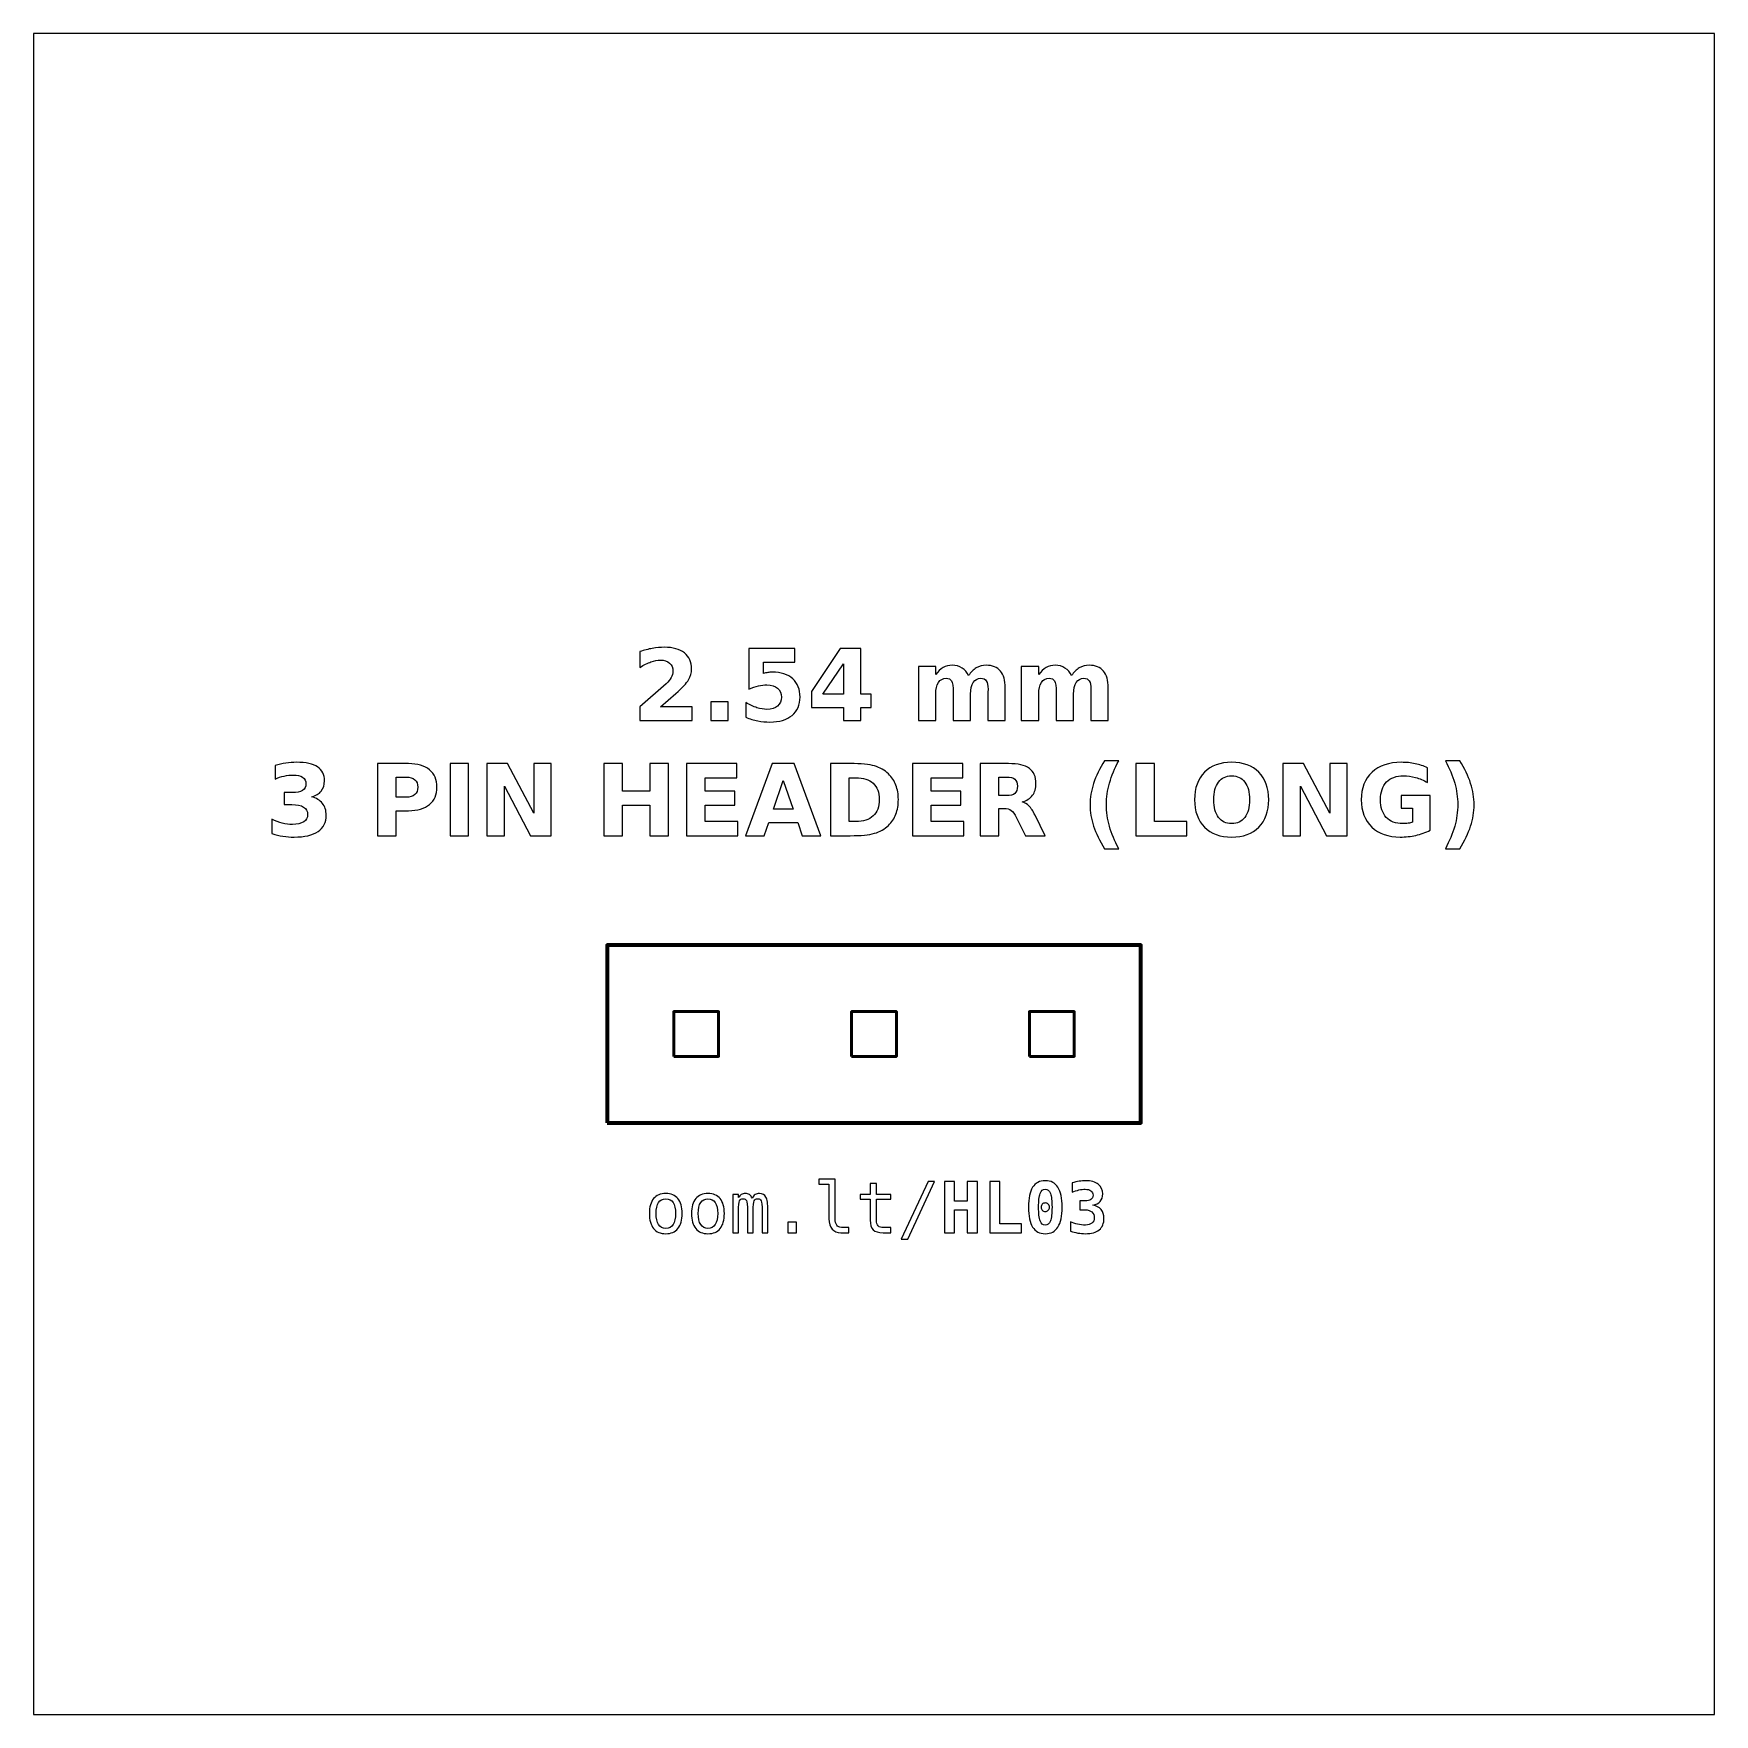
# Model space of a CAD drawing. Header units: centimetres. Extents: x -11.7 to -9.3, y -16.05 to -13.65.
import ezdxf

# ---------------------------------------------------------------- set-up
doc = ezdxf.new("R2010")
doc.units = ezdxf.units.CM
doc.header["$MEASUREMENT"] = 0
doc.layers.add('Layer 1', color=7, linetype='Continuous')

msp = doc.modelspace()

# ---------------------------------------------------------------- linework, layer by layer
at = {"layer": 'Layer 1', "color": 7}
msp.add_lwpolyline([(-11.7, -16.05), (-9.3, -16.05), (-9.3, -13.65), (-11.7, -13.65), (-11.7, -16.05)], close=True, dxfattribs=at)
at = {"layer": 'Layer 1', "color": 7, "lineweight": 100}
msp.add_lwpolyline([(-10.881, -15.20555), (-10.119, -15.20555), (-10.119, -14.95155), (-10.881, -14.95155), (-10.881, -15.20555)], close=True, dxfattribs=at)
at = {"layer": 'Layer 1', "color": 7, "lineweight": 50}
for points in [[(-10.786, -15.11055), (-10.722, -15.11055), (-10.722, -15.04655), (-10.786, -15.04655), (-10.786, -15.11055)], [(-10.532, -15.11055), (-10.468, -15.11055), (-10.468, -15.04655), (-10.532, -15.04655), (-10.532, -15.11055)], [(-10.278, -15.11055), (-10.214, -15.11055), (-10.214, -15.04655), (-10.278, -15.04655), (-10.278, -15.11055)]]:
    msp.add_lwpolyline(points, close=True, dxfattribs=at)
at = {"layer": 'Layer 1', "color": 250}
for points, knots in [([(-10.80503, -14.61152), (-10.80503, -14.61152), (-10.75975, -14.61152), (-10.75975, -14.61152), (-10.75975, -14.61152), (-10.75975, -14.61152), (-10.75975, -14.63102), (-10.75975, -14.63102), (-10.75975, -14.63102), (-10.75975, -14.63102), (-10.83452, -14.63102), (-10.83452, -14.63102), (-10.83452, -14.63102), (-10.83452, -14.63102), (-10.83452, -14.61152), (-10.83452, -14.61152), (-10.83452, -14.61152), (-10.83452, -14.61152), (-10.79696, -14.57839), (-10.79696, -14.57839), (-10.79696, -14.57839), (-10.7936, -14.57535), (-10.79113, -14.57239), (-10.78953, -14.5695), (-10.78953, -14.5695), (-10.78791, -14.5666), (-10.78711, -14.56359), (-10.78711, -14.56046), (-10.78711, -14.56046), (-10.78711, -14.55564), (-10.78873, -14.55176), (-10.79197, -14.54882), (-10.79197, -14.54882), (-10.7952, -14.54588), (-10.7995, -14.54443), (-10.80489, -14.54443), (-10.80489, -14.54443), (-10.80902, -14.54443), (-10.81354, -14.54532), (-10.81846, -14.54708), (-10.81846, -14.54708), (-10.82337, -14.54885), (-10.82864, -14.55148), (-10.83424, -14.55496), (-10.83424, -14.55496), (-10.83424, -14.55496), (-10.83424, -14.53236), (-10.83424, -14.53236), (-10.83424, -14.53236), (-10.82826, -14.53039), (-10.82236, -14.52888), (-10.81653, -14.52785), (-10.81653, -14.52785), (-10.81069, -14.52681), (-10.80498, -14.52629), (-10.79936, -14.52629), (-10.79936, -14.52629), (-10.78706, -14.52629), (-10.77749, -14.529), (-10.77067, -14.53443), (-10.77067, -14.53443), (-10.76385, -14.53984), (-10.76044, -14.54739), (-10.76044, -14.5571), (-10.76044, -14.5571), (-10.76044, -14.5627), (-10.76189, -14.56792), (-10.76479, -14.57277), (-10.76479, -14.57277), (-10.76768, -14.57761), (-10.77377, -14.5841), (-10.78304, -14.59224), (-10.78304, -14.59224), (-10.78304, -14.59224), (-10.80503, -14.61152), (-10.80503, -14.61152)], [0, 0, 0, 0, 0.0526316, 0.0526316, 0.0526316, 0.0526316, 0.1052632, 0.1052632, 0.1052632, 0.1052632, 0.1578947, 0.1578947, 0.1578947, 0.1578947, 0.2105263, 0.2105263, 0.2105263, 0.2105263, 0.2631579, 0.2631579, 0.2631579, 0.2631579, 0.3157895, 0.3157895, 0.3157895, 0.3157895, 0.3684211, 0.3684211, 0.3684211, 0.3684211, 0.4210526, 0.4210526, 0.4210526, 0.4210526, 0.4736842, 0.4736842, 0.4736842, 0.4736842, 0.5263158, 0.5263158, 0.5263158, 0.5263158, 0.5789474, 0.5789474, 0.5789474, 0.5789474, 0.6315789, 0.6315789, 0.6315789, 0.6315789, 0.6842105, 0.6842105, 0.6842105, 0.6842105, 0.7368421, 0.7368421, 0.7368421, 0.7368421, 0.7894737, 0.7894737, 0.7894737, 0.7894737, 0.8421053, 0.8421053, 0.8421053, 0.8421053, 0.8947368, 0.8947368, 0.8947368, 0.8947368, 0.9473684, 0.9473684, 0.9473684, 0.9473684, 1, 1, 1, 1]), ([(-10.67894, -14.52815), (-10.67894, -14.52815), (-10.613, -14.52815), (-10.613, -14.52815), (-10.613, -14.52815), (-10.613, -14.52815), (-10.613, -14.54765), (-10.613, -14.54765), (-10.613, -14.54765), (-10.613, -14.54765), (-10.6578, -14.54765), (-10.6578, -14.54765), (-10.6578, -14.54765), (-10.6578, -14.54765), (-10.6578, -14.56357), (-10.6578, -14.56357), (-10.6578, -14.56357), (-10.65578, -14.56303), (-10.65375, -14.56261), (-10.65171, -14.5623), (-10.65171, -14.5623), (-10.64966, -14.56199), (-10.64752, -14.56185), (-10.64533, -14.56185), (-10.64533, -14.56185), (-10.63278, -14.56185), (-10.62302, -14.56498), (-10.61603, -14.57126), (-10.61603, -14.57126), (-10.60905, -14.57752), (-10.60557, -14.58626), (-10.60557, -14.59746), (-10.60557, -14.59746), (-10.60557, -14.60858), (-10.60938, -14.61729), (-10.61697, -14.62359), (-10.61697, -14.62359), (-10.62457, -14.62987), (-10.63513, -14.63302), (-10.64863, -14.63302), (-10.64863, -14.63302), (-10.65446, -14.63302), (-10.66025, -14.63245), (-10.66596, -14.63133), (-10.66596, -14.63133), (-10.67168, -14.6302), (-10.67737, -14.6285), (-10.68301, -14.6262), (-10.68301, -14.6262), (-10.68301, -14.6262), (-10.68301, -14.60531), (-10.68301, -14.60531), (-10.68301, -14.60531), (-10.67741, -14.60854), (-10.6721, -14.61094), (-10.66707, -14.61253), (-10.66707, -14.61253), (-10.66203, -14.61416), (-10.65728, -14.61496), (-10.65284, -14.61496), (-10.65284, -14.61496), (-10.64639, -14.61496), (-10.64134, -14.61338), (-10.63764, -14.61023), (-10.63764, -14.61023), (-10.63395, -14.6071), (-10.63209, -14.60285), (-10.63209, -14.59746), (-10.63209, -14.59746), (-10.63209, -14.59205), (-10.63395, -14.58779), (-10.63764, -14.58467), (-10.63764, -14.58467), (-10.64134, -14.58154), (-10.64639, -14.57999), (-10.65284, -14.57999), (-10.65284, -14.57999), (-10.65665, -14.57999), (-10.66072, -14.58048), (-10.66502, -14.58147), (-10.66502, -14.58147), (-10.66935, -14.58245), (-10.67398, -14.58398), (-10.67894, -14.58605), (-10.67894, -14.58605), (-10.67894, -14.58605), (-10.67894, -14.52815), (-10.67894, -14.52815)], [0, 0, 0, 0, 0.0454545, 0.0454545, 0.0454545, 0.0454545, 0.0909091, 0.0909091, 0.0909091, 0.0909091, 0.1363636, 0.1363636, 0.1363636, 0.1363636, 0.1818182, 0.1818182, 0.1818182, 0.1818182, 0.2272727, 0.2272727, 0.2272727, 0.2272727, 0.2727273, 0.2727273, 0.2727273, 0.2727273, 0.3181818, 0.3181818, 0.3181818, 0.3181818, 0.3636364, 0.3636364, 0.3636364, 0.3636364, 0.4090909, 0.4090909, 0.4090909, 0.4090909, 0.4545455, 0.4545455, 0.4545455, 0.4545455, 0.5, 0.5, 0.5, 0.5, 0.5454545, 0.5454545, 0.5454545, 0.5454545, 0.5909091, 0.5909091, 0.5909091, 0.5909091, 0.6363636, 0.6363636, 0.6363636, 0.6363636, 0.6818182, 0.6818182, 0.6818182, 0.6818182, 0.7272727, 0.7272727, 0.7272727, 0.7272727, 0.7727273, 0.7727273, 0.7727273, 0.7727273, 0.8181818, 0.8181818, 0.8181818, 0.8181818, 0.8636364, 0.8636364, 0.8636364, 0.8636364, 0.9090909, 0.9090909, 0.9090909, 0.9090909, 0.9545455, 0.9545455, 0.9545455, 0.9545455, 1, 1, 1, 1]), ([(-10.54816, -14.52815), (-10.54816, -14.52815), (-10.51866, -14.52815), (-10.51866, -14.52815), (-10.51866, -14.52815), (-10.51866, -14.52815), (-10.51866, -14.59306), (-10.51866, -14.59306), (-10.51866, -14.59306), (-10.51866, -14.59306), (-10.50399, -14.59306), (-10.50399, -14.59306), (-10.50399, -14.59306), (-10.50399, -14.59306), (-10.50399, -14.61228), (-10.50399, -14.61228), (-10.50399, -14.61228), (-10.50399, -14.61228), (-10.51866, -14.61228), (-10.51866, -14.61228), (-10.51866, -14.61228), (-10.51866, -14.61228), (-10.51866, -14.63102), (-10.51866, -14.63102), (-10.51866, -14.63102), (-10.51866, -14.63102), (-10.54373, -14.63102), (-10.54373, -14.63102), (-10.54373, -14.63102), (-10.54373, -14.63102), (-10.54373, -14.61228), (-10.54373, -14.61228), (-10.54373, -14.61228), (-10.54373, -14.61228), (-10.58936, -14.61228), (-10.58936, -14.61228), (-10.58936, -14.61228), (-10.58936, -14.61228), (-10.58936, -14.58953), (-10.58936, -14.58953), (-10.58936, -14.58953), (-10.58936, -14.58953), (-10.54816, -14.52815), (-10.54816, -14.52815)], [0, 0, 0, 0, 0.0909091, 0.0909091, 0.0909091, 0.0909091, 0.1818182, 0.1818182, 0.1818182, 0.1818182, 0.2727273, 0.2727273, 0.2727273, 0.2727273, 0.3636364, 0.3636364, 0.3636364, 0.3636364, 0.4545455, 0.4545455, 0.4545455, 0.4545455, 0.5454545, 0.5454545, 0.5454545, 0.5454545, 0.6363636, 0.6363636, 0.6363636, 0.6363636, 0.7272727, 0.7272727, 0.7272727, 0.7272727, 0.8181818, 0.8181818, 0.8181818, 0.8181818, 0.9090909, 0.9090909, 0.9090909, 0.9090909, 1, 1, 1, 1]), ([(-10.54373, -14.55), (-10.54373, -14.55), (-10.57283, -14.59306), (-10.57283, -14.59306), (-10.57283, -14.59306), (-10.57283, -14.59306), (-10.54373, -14.59306), (-10.54373, -14.59306), (-10.54373, -14.59306), (-10.54373, -14.59306), (-10.54373, -14.55), (-10.54373, -14.55)], [0, 0, 0, 0, 0.3333333, 0.3333333, 0.3333333, 0.3333333, 0.6666667, 0.6666667, 0.6666667, 0.6666667, 1, 1, 1, 1]), ([(-10.36502, -14.56667), (-10.36189, -14.5619), (-10.3582, -14.55825), (-10.35389, -14.55576), (-10.35389, -14.55576), (-10.34959, -14.55324), (-10.34489, -14.552), (-10.33974, -14.552), (-10.33974, -14.552), (-10.33087, -14.552), (-10.32412, -14.55473), (-10.31949, -14.56021), (-10.31949, -14.56021), (-10.31485, -14.56566), (-10.31252, -14.57361), (-10.31252, -14.58403), (-10.31252, -14.58403), (-10.31252, -14.58403), (-10.31252, -14.63102), (-10.31252, -14.63102), (-10.31252, -14.63102), (-10.31252, -14.63102), (-10.33734, -14.63102), (-10.33734, -14.63102), (-10.33734, -14.63102), (-10.33734, -14.63102), (-10.33734, -14.59078), (-10.33734, -14.59078), (-10.33734, -14.59078), (-10.33729, -14.59019), (-10.33727, -14.58958), (-10.33724, -14.58892), (-10.33724, -14.58892), (-10.33722, -14.58829), (-10.3372, -14.58737), (-10.3372, -14.58617), (-10.3372, -14.58617), (-10.3372, -14.58071), (-10.33799, -14.57674), (-10.33962, -14.57429), (-10.33962, -14.57429), (-10.34122, -14.57182), (-10.3438, -14.5706), (-10.34738, -14.5706), (-10.34738, -14.5706), (-10.35208, -14.5706), (-10.35568, -14.57253), (-10.35824, -14.57639), (-10.35824, -14.57639), (-10.36078, -14.58024), (-10.3621, -14.58582), (-10.3622, -14.59313), (-10.3622, -14.59313), (-10.3622, -14.59313), (-10.3622, -14.63102), (-10.3622, -14.63102), (-10.3622, -14.63102), (-10.3622, -14.63102), (-10.38701, -14.63102), (-10.38701, -14.63102), (-10.38701, -14.63102), (-10.38701, -14.63102), (-10.38701, -14.59078), (-10.38701, -14.59078), (-10.38701, -14.59078), (-10.38701, -14.58224), (-10.38774, -14.57674), (-10.38922, -14.57429), (-10.38922, -14.57429), (-10.39068, -14.57182), (-10.39329, -14.5706), (-10.39705, -14.5706), (-10.39705, -14.5706), (-10.4018, -14.5706), (-10.40545, -14.57255), (-10.40801, -14.57643), (-10.40801, -14.57643), (-10.41057, -14.58031), (-10.41187, -14.58584), (-10.41187, -14.59306), (-10.41187, -14.59306), (-10.41187, -14.59306), (-10.41187, -14.63102), (-10.41187, -14.63102), (-10.41187, -14.63102), (-10.41187, -14.63102), (-10.43668, -14.63102), (-10.43668, -14.63102), (-10.43668, -14.63102), (-10.43668, -14.63102), (-10.43668, -14.55386), (-10.43668, -14.55386), (-10.43668, -14.55386), (-10.43668, -14.55386), (-10.41187, -14.55386), (-10.41187, -14.55386), (-10.41187, -14.55386), (-10.41187, -14.55386), (-10.41187, -14.56517), (-10.41187, -14.56517), (-10.41187, -14.56517), (-10.40883, -14.56079), (-10.40535, -14.55753), (-10.40142, -14.55531), (-10.40142, -14.55531), (-10.3975, -14.5531), (-10.39317, -14.552), (-10.38844, -14.552), (-10.38844, -14.552), (-10.38313, -14.552), (-10.3784, -14.55329), (-10.37433, -14.55586), (-10.37433, -14.55586), (-10.37024, -14.55844), (-10.36713, -14.56204), (-10.36502, -14.56667)], [0, 0, 0, 0, 0.0344828, 0.0344828, 0.0344828, 0.0344828, 0.0689655, 0.0689655, 0.0689655, 0.0689655, 0.1034483, 0.1034483, 0.1034483, 0.1034483, 0.137931, 0.137931, 0.137931, 0.137931, 0.1724138, 0.1724138, 0.1724138, 0.1724138, 0.2068966, 0.2068966, 0.2068966, 0.2068966, 0.2413793, 0.2413793, 0.2413793, 0.2413793, 0.2758621, 0.2758621, 0.2758621, 0.2758621, 0.3103448, 0.3103448, 0.3103448, 0.3103448, 0.3448276, 0.3448276, 0.3448276, 0.3448276, 0.3793103, 0.3793103, 0.3793103, 0.3793103, 0.4137931, 0.4137931, 0.4137931, 0.4137931, 0.4482759, 0.4482759, 0.4482759, 0.4482759, 0.4827586, 0.4827586, 0.4827586, 0.4827586, 0.5172414, 0.5172414, 0.5172414, 0.5172414, 0.5517241, 0.5517241, 0.5517241, 0.5517241, 0.5862069, 0.5862069, 0.5862069, 0.5862069, 0.6206897, 0.6206897, 0.6206897, 0.6206897, 0.6551724, 0.6551724, 0.6551724, 0.6551724, 0.6896552, 0.6896552, 0.6896552, 0.6896552, 0.7241379, 0.7241379, 0.7241379, 0.7241379, 0.7586207, 0.7586207, 0.7586207, 0.7586207, 0.7931034, 0.7931034, 0.7931034, 0.7931034, 0.8275862, 0.8275862, 0.8275862, 0.8275862, 0.862069, 0.862069, 0.862069, 0.862069, 0.8965517, 0.8965517, 0.8965517, 0.8965517, 0.9310345, 0.9310345, 0.9310345, 0.9310345, 0.9655172, 0.9655172, 0.9655172, 0.9655172, 1, 1, 1, 1]), ([(-10.21798, -14.56667), (-10.21485, -14.5619), (-10.21116, -14.55825), (-10.20685, -14.55576), (-10.20685, -14.55576), (-10.20255, -14.55324), (-10.19785, -14.552), (-10.1927, -14.552), (-10.1927, -14.552), (-10.18383, -14.552), (-10.17708, -14.55473), (-10.17245, -14.56021), (-10.17245, -14.56021), (-10.16781, -14.56566), (-10.16548, -14.57361), (-10.16548, -14.58403), (-10.16548, -14.58403), (-10.16548, -14.58403), (-10.16548, -14.63102), (-10.16548, -14.63102), (-10.16548, -14.63102), (-10.16548, -14.63102), (-10.1903, -14.63102), (-10.1903, -14.63102), (-10.1903, -14.63102), (-10.1903, -14.63102), (-10.1903, -14.59078), (-10.1903, -14.59078), (-10.1903, -14.59078), (-10.19025, -14.59019), (-10.19023, -14.58958), (-10.1902, -14.58892), (-10.1902, -14.58892), (-10.19018, -14.58829), (-10.19016, -14.58737), (-10.19016, -14.58617), (-10.19016, -14.58617), (-10.19016, -14.58071), (-10.19095, -14.57674), (-10.19258, -14.57429), (-10.19258, -14.57429), (-10.19418, -14.57182), (-10.19676, -14.5706), (-10.20034, -14.5706), (-10.20034, -14.5706), (-10.20504, -14.5706), (-10.20864, -14.57253), (-10.2112, -14.57639), (-10.2112, -14.57639), (-10.21374, -14.58024), (-10.21506, -14.58582), (-10.21516, -14.59313), (-10.21516, -14.59313), (-10.21516, -14.59313), (-10.21516, -14.63102), (-10.21516, -14.63102), (-10.21516, -14.63102), (-10.21516, -14.63102), (-10.23997, -14.63102), (-10.23997, -14.63102), (-10.23997, -14.63102), (-10.23997, -14.63102), (-10.23997, -14.59078), (-10.23997, -14.59078), (-10.23997, -14.59078), (-10.23997, -14.58224), (-10.2407, -14.57674), (-10.24218, -14.57429), (-10.24218, -14.57429), (-10.24364, -14.57182), (-10.24625, -14.5706), (-10.25001, -14.5706), (-10.25001, -14.5706), (-10.25476, -14.5706), (-10.25841, -14.57255), (-10.26097, -14.57643), (-10.26097, -14.57643), (-10.26353, -14.58031), (-10.26483, -14.58584), (-10.26483, -14.59306), (-10.26483, -14.59306), (-10.26483, -14.59306), (-10.26483, -14.63102), (-10.26483, -14.63102), (-10.26483, -14.63102), (-10.26483, -14.63102), (-10.28964, -14.63102), (-10.28964, -14.63102), (-10.28964, -14.63102), (-10.28964, -14.63102), (-10.28964, -14.55386), (-10.28964, -14.55386), (-10.28964, -14.55386), (-10.28964, -14.55386), (-10.26483, -14.55386), (-10.26483, -14.55386), (-10.26483, -14.55386), (-10.26483, -14.55386), (-10.26483, -14.56517), (-10.26483, -14.56517), (-10.26483, -14.56517), (-10.26179, -14.56079), (-10.25831, -14.55753), (-10.25438, -14.55531), (-10.25438, -14.55531), (-10.25046, -14.5531), (-10.24613, -14.552), (-10.2414, -14.552), (-10.2414, -14.552), (-10.23609, -14.552), (-10.23136, -14.55329), (-10.22729, -14.55586), (-10.22729, -14.55586), (-10.2232, -14.55844), (-10.22009, -14.56204), (-10.21798, -14.56667)], [0, 0, 0, 0, 0.0344828, 0.0344828, 0.0344828, 0.0344828, 0.0689655, 0.0689655, 0.0689655, 0.0689655, 0.1034483, 0.1034483, 0.1034483, 0.1034483, 0.137931, 0.137931, 0.137931, 0.137931, 0.1724138, 0.1724138, 0.1724138, 0.1724138, 0.2068966, 0.2068966, 0.2068966, 0.2068966, 0.2413793, 0.2413793, 0.2413793, 0.2413793, 0.2758621, 0.2758621, 0.2758621, 0.2758621, 0.3103448, 0.3103448, 0.3103448, 0.3103448, 0.3448276, 0.3448276, 0.3448276, 0.3448276, 0.3793103, 0.3793103, 0.3793103, 0.3793103, 0.4137931, 0.4137931, 0.4137931, 0.4137931, 0.4482759, 0.4482759, 0.4482759, 0.4482759, 0.4827586, 0.4827586, 0.4827586, 0.4827586, 0.5172414, 0.5172414, 0.5172414, 0.5172414, 0.5517241, 0.5517241, 0.5517241, 0.5517241, 0.5862069, 0.5862069, 0.5862069, 0.5862069, 0.6206897, 0.6206897, 0.6206897, 0.6206897, 0.6551724, 0.6551724, 0.6551724, 0.6551724, 0.6896552, 0.6896552, 0.6896552, 0.6896552, 0.7241379, 0.7241379, 0.7241379, 0.7241379, 0.7586207, 0.7586207, 0.7586207, 0.7586207, 0.7931034, 0.7931034, 0.7931034, 0.7931034, 0.8275862, 0.8275862, 0.8275862, 0.8275862, 0.862069, 0.862069, 0.862069, 0.862069, 0.8965517, 0.8965517, 0.8965517, 0.8965517, 0.9310345, 0.9310345, 0.9310345, 0.9310345, 0.9655172, 0.9655172, 0.9655172, 0.9655172, 1, 1, 1, 1]), ([(-10.73311, -14.60435), (-10.73311, -14.60435), (-10.70829, -14.60435), (-10.70829, -14.60435), (-10.70829, -14.60435), (-10.70829, -14.60435), (-10.70829, -14.63102), (-10.70829, -14.63102), (-10.70829, -14.63102), (-10.70829, -14.63102), (-10.73311, -14.63102), (-10.73311, -14.63102), (-10.73311, -14.63102), (-10.73311, -14.63102), (-10.73311, -14.60435), (-10.73311, -14.60435)], [0, 0, 0, 0, 0.25, 0.25, 0.25, 0.25, 0.5, 0.5, 0.5, 0.5, 0.75, 0.75, 0.75, 0.75, 1, 1, 1, 1]), ([(-11.30339, -14.73979), (-11.29647, -14.74158), (-11.29118, -14.74471), (-11.28758, -14.74913), (-11.28758, -14.74913), (-11.28398, -14.75357), (-11.28217, -14.75919), (-11.28217, -14.76604), (-11.28217, -14.76604), (-11.28217, -14.77624), (-11.28608, -14.784), (-11.29388, -14.78932), (-11.29388, -14.78932), (-11.30169, -14.79461), (-11.31308, -14.79727), (-11.32806, -14.79727), (-11.32806, -14.79727), (-11.33335, -14.79727), (-11.33864, -14.79685), (-11.34396, -14.796), (-11.34396, -14.796), (-11.34925, -14.79515), (-11.35449, -14.79386), (-11.35969, -14.79217), (-11.35969, -14.79217), (-11.35969, -14.79217), (-11.35969, -14.7717), (-11.35969, -14.7717), (-11.35969, -14.7717), (-11.35473, -14.77417), (-11.34981, -14.77606), (-11.34492, -14.77733), (-11.34492, -14.77733), (-11.34003, -14.77857), (-11.33521, -14.77921), (-11.33048, -14.77921), (-11.33048, -14.77921), (-11.32345, -14.77921), (-11.31806, -14.77798), (-11.31432, -14.77556), (-11.31432, -14.77556), (-11.31058, -14.77312), (-11.3087, -14.76964), (-11.3087, -14.76507), (-11.3087, -14.76507), (-11.3087, -14.76039), (-11.31063, -14.75684), (-11.31446, -14.75444), (-11.31446, -14.75444), (-11.3183, -14.75202), (-11.32396, -14.75082), (-11.33144, -14.75082), (-11.33144, -14.75082), (-11.33144, -14.75082), (-11.34205, -14.75082), (-11.34205, -14.75082), (-11.34205, -14.75082), (-11.34205, -14.75082), (-11.34205, -14.73372), (-11.34205, -14.73372), (-11.34205, -14.73372), (-11.34205, -14.73372), (-11.3309, -14.73372), (-11.3309, -14.73372), (-11.3309, -14.73372), (-11.32422, -14.73372), (-11.31928, -14.73269), (-11.31602, -14.73059), (-11.31602, -14.73059), (-11.31275, -14.7285), (-11.31112, -14.72533), (-11.31112, -14.72107), (-11.31112, -14.72107), (-11.31112, -14.71712), (-11.3127, -14.71406), (-11.31587, -14.71192), (-11.31587, -14.71192), (-11.31905, -14.70976), (-11.32352, -14.70868), (-11.3293, -14.70868), (-11.3293, -14.70868), (-11.33358, -14.70868), (-11.33789, -14.70915), (-11.34226, -14.71011), (-11.34226, -14.71011), (-11.34661, -14.71107), (-11.35094, -14.71251), (-11.35527, -14.71439), (-11.35527, -14.71439), (-11.35527, -14.71439), (-11.35527, -14.69496), (-11.35527, -14.69496), (-11.35527, -14.69496), (-11.35002, -14.69348), (-11.34485, -14.69238), (-11.3397, -14.69165), (-11.3397, -14.69165), (-11.33455, -14.69092), (-11.32952, -14.69054), (-11.32455, -14.69054), (-11.32455, -14.69054), (-11.31119, -14.69054), (-11.30118, -14.69273), (-11.29454, -14.69713), (-11.29454, -14.69713), (-11.28791, -14.7015), (-11.2846, -14.70811), (-11.2846, -14.71693), (-11.2846, -14.71693), (-11.2846, -14.72293), (-11.28617, -14.72787), (-11.28935, -14.7317), (-11.28935, -14.7317), (-11.29252, -14.73553), (-11.2972, -14.73824), (-11.30339, -14.73979)], [0, 0, 0, 0, 0.0344828, 0.0344828, 0.0344828, 0.0344828, 0.0689655, 0.0689655, 0.0689655, 0.0689655, 0.1034483, 0.1034483, 0.1034483, 0.1034483, 0.137931, 0.137931, 0.137931, 0.137931, 0.1724138, 0.1724138, 0.1724138, 0.1724138, 0.2068966, 0.2068966, 0.2068966, 0.2068966, 0.2413793, 0.2413793, 0.2413793, 0.2413793, 0.2758621, 0.2758621, 0.2758621, 0.2758621, 0.3103448, 0.3103448, 0.3103448, 0.3103448, 0.3448276, 0.3448276, 0.3448276, 0.3448276, 0.3793103, 0.3793103, 0.3793103, 0.3793103, 0.4137931, 0.4137931, 0.4137931, 0.4137931, 0.4482759, 0.4482759, 0.4482759, 0.4482759, 0.4827586, 0.4827586, 0.4827586, 0.4827586, 0.5172414, 0.5172414, 0.5172414, 0.5172414, 0.5517241, 0.5517241, 0.5517241, 0.5517241, 0.5862069, 0.5862069, 0.5862069, 0.5862069, 0.6206897, 0.6206897, 0.6206897, 0.6206897, 0.6551724, 0.6551724, 0.6551724, 0.6551724, 0.6896552, 0.6896552, 0.6896552, 0.6896552, 0.7241379, 0.7241379, 0.7241379, 0.7241379, 0.7586207, 0.7586207, 0.7586207, 0.7586207, 0.7931034, 0.7931034, 0.7931034, 0.7931034, 0.8275862, 0.8275862, 0.8275862, 0.8275862, 0.862069, 0.862069, 0.862069, 0.862069, 0.8965517, 0.8965517, 0.8965517, 0.8965517, 0.9310345, 0.9310345, 0.9310345, 0.9310345, 0.9655172, 0.9655172, 0.9655172, 0.9655172, 1, 1, 1, 1]), ([(-11.20884, -14.6924), (-11.20884, -14.6924), (-11.16482, -14.6924), (-11.16482, -14.6924), (-11.16482, -14.6924), (-11.15172, -14.6924), (-11.14167, -14.69532), (-11.13466, -14.70113), (-11.13466, -14.70113), (-11.12766, -14.70694), (-11.12415, -14.71521), (-11.12415, -14.72596), (-11.12415, -14.72596), (-11.12415, -14.73673), (-11.12766, -14.74503), (-11.13466, -14.75084), (-11.13466, -14.75084), (-11.14167, -14.75665), (-11.15172, -14.75957), (-11.16482, -14.75957), (-11.16482, -14.75957), (-11.16482, -14.75957), (-11.18231, -14.75957), (-11.18231, -14.75957), (-11.18231, -14.75957), (-11.18231, -14.75957), (-11.18231, -14.79527), (-11.18231, -14.79527), (-11.18231, -14.79527), (-11.18231, -14.79527), (-11.20884, -14.79527), (-11.20884, -14.79527), (-11.20884, -14.79527), (-11.20884, -14.79527), (-11.20884, -14.6924), (-11.20884, -14.6924)], [0, 0, 0, 0, 0.1111111, 0.1111111, 0.1111111, 0.1111111, 0.2222222, 0.2222222, 0.2222222, 0.2222222, 0.3333333, 0.3333333, 0.3333333, 0.3333333, 0.4444444, 0.4444444, 0.4444444, 0.4444444, 0.5555556, 0.5555556, 0.5555556, 0.5555556, 0.6666667, 0.6666667, 0.6666667, 0.6666667, 0.7777778, 0.7777778, 0.7777778, 0.7777778, 0.8888889, 0.8888889, 0.8888889, 0.8888889, 1, 1, 1, 1]), ([(-11.18231, -14.71162), (-11.18231, -14.71162), (-11.18231, -14.74035), (-11.18231, -14.74035), (-11.18231, -14.74035), (-11.18231, -14.74035), (-11.16764, -14.74035), (-11.16764, -14.74035), (-11.16764, -14.74035), (-11.16249, -14.74035), (-11.15851, -14.73911), (-11.15571, -14.73659), (-11.15571, -14.73659), (-11.15291, -14.7341), (-11.1515, -14.73055), (-11.1515, -14.72596), (-11.1515, -14.72596), (-11.1515, -14.72135), (-11.15291, -14.71782), (-11.15571, -14.71533), (-11.15571, -14.71533), (-11.15851, -14.71286), (-11.16249, -14.71162), (-11.16764, -14.71162), (-11.16764, -14.71162), (-11.16764, -14.71162), (-11.18231, -14.71162), (-11.18231, -14.71162)], [0, 0, 0, 0, 0.1428571, 0.1428571, 0.1428571, 0.1428571, 0.2857143, 0.2857143, 0.2857143, 0.2857143, 0.4285714, 0.4285714, 0.4285714, 0.4285714, 0.5714286, 0.5714286, 0.5714286, 0.5714286, 0.7142857, 0.7142857, 0.7142857, 0.7142857, 0.8571429, 0.8571429, 0.8571429, 0.8571429, 1, 1, 1, 1]), ([(-11.10543, -14.6924), (-11.10543, -14.6924), (-11.0789, -14.6924), (-11.0789, -14.6924), (-11.0789, -14.6924), (-11.0789, -14.6924), (-11.0789, -14.79527), (-11.0789, -14.79527), (-11.0789, -14.79527), (-11.0789, -14.79527), (-11.10543, -14.79527), (-11.10543, -14.79527), (-11.10543, -14.79527), (-11.10543, -14.79527), (-11.10543, -14.6924), (-11.10543, -14.6924)], [0, 0, 0, 0, 0.25, 0.25, 0.25, 0.25, 0.5, 0.5, 0.5, 0.5, 0.75, 0.75, 0.75, 0.75, 1, 1, 1, 1]), ([(-11.05294, -14.6924), (-11.05294, -14.6924), (-11.02331, -14.6924), (-11.02331, -14.6924), (-11.02331, -14.6924), (-11.02331, -14.6924), (-10.98589, -14.76296), (-10.98589, -14.76296), (-10.98589, -14.76296), (-10.98589, -14.76296), (-10.98589, -14.6924), (-10.98589, -14.6924), (-10.98589, -14.6924), (-10.98589, -14.6924), (-10.96075, -14.6924), (-10.96075, -14.6924), (-10.96075, -14.6924), (-10.96075, -14.6924), (-10.96075, -14.79527), (-10.96075, -14.79527), (-10.96075, -14.79527), (-10.96075, -14.79527), (-10.99038, -14.79527), (-10.99038, -14.79527), (-10.99038, -14.79527), (-10.99038, -14.79527), (-11.0278, -14.72471), (-11.0278, -14.72471), (-11.0278, -14.72471), (-11.0278, -14.72471), (-11.0278, -14.79527), (-11.0278, -14.79527), (-11.0278, -14.79527), (-11.0278, -14.79527), (-11.05294, -14.79527), (-11.05294, -14.79527), (-11.05294, -14.79527), (-11.05294, -14.79527), (-11.05294, -14.6924), (-11.05294, -14.6924)], [0, 0, 0, 0, 0.1, 0.1, 0.1, 0.1, 0.2, 0.2, 0.2, 0.2, 0.3, 0.3, 0.3, 0.3, 0.4, 0.4, 0.4, 0.4, 0.5, 0.5, 0.5, 0.5, 0.6, 0.6, 0.6, 0.6, 0.7, 0.7, 0.7, 0.7, 0.8, 0.8, 0.8, 0.8, 0.9, 0.9, 0.9, 0.9, 1, 1, 1, 1]), ([(-10.88572, -14.6924), (-10.88572, -14.6924), (-10.85919, -14.6924), (-10.85919, -14.6924), (-10.85919, -14.6924), (-10.85919, -14.6924), (-10.85919, -14.73161), (-10.85919, -14.73161), (-10.85919, -14.73161), (-10.85919, -14.73161), (-10.82006, -14.73161), (-10.82006, -14.73161), (-10.82006, -14.73161), (-10.82006, -14.73161), (-10.82006, -14.6924), (-10.82006, -14.6924), (-10.82006, -14.6924), (-10.82006, -14.6924), (-10.79353, -14.6924), (-10.79353, -14.6924), (-10.79353, -14.6924), (-10.79353, -14.6924), (-10.79353, -14.79527), (-10.79353, -14.79527), (-10.79353, -14.79527), (-10.79353, -14.79527), (-10.82006, -14.79527), (-10.82006, -14.79527), (-10.82006, -14.79527), (-10.82006, -14.79527), (-10.82006, -14.75167), (-10.82006, -14.75167), (-10.82006, -14.75167), (-10.82006, -14.75167), (-10.85919, -14.75167), (-10.85919, -14.75167), (-10.85919, -14.75167), (-10.85919, -14.75167), (-10.85919, -14.79527), (-10.85919, -14.79527), (-10.85919, -14.79527), (-10.85919, -14.79527), (-10.88572, -14.79527), (-10.88572, -14.79527), (-10.88572, -14.79527), (-10.88572, -14.79527), (-10.88572, -14.6924), (-10.88572, -14.6924)], [0, 0, 0, 0, 0.0833333, 0.0833333, 0.0833333, 0.0833333, 0.1666667, 0.1666667, 0.1666667, 0.1666667, 0.25, 0.25, 0.25, 0.25, 0.3333333, 0.3333333, 0.3333333, 0.3333333, 0.4166667, 0.4166667, 0.4166667, 0.4166667, 0.5, 0.5, 0.5, 0.5, 0.5833333, 0.5833333, 0.5833333, 0.5833333, 0.6666667, 0.6666667, 0.6666667, 0.6666667, 0.75, 0.75, 0.75, 0.75, 0.8333333, 0.8333333, 0.8333333, 0.8333333, 0.9166667, 0.9166667, 0.9166667, 0.9166667, 1, 1, 1, 1]), ([(-10.76763, -14.6924), (-10.76763, -14.6924), (-10.69604, -14.6924), (-10.69604, -14.6924), (-10.69604, -14.6924), (-10.69604, -14.6924), (-10.69604, -14.71246), (-10.69604, -14.71246), (-10.69604, -14.71246), (-10.69604, -14.71246), (-10.7411, -14.71246), (-10.7411, -14.71246), (-10.7411, -14.71246), (-10.7411, -14.71246), (-10.7411, -14.73161), (-10.7411, -14.73161), (-10.7411, -14.73161), (-10.7411, -14.73161), (-10.69875, -14.73161), (-10.69875, -14.73161), (-10.69875, -14.73161), (-10.69875, -14.73161), (-10.69875, -14.75167), (-10.69875, -14.75167), (-10.69875, -14.75167), (-10.69875, -14.75167), (-10.7411, -14.75167), (-10.7411, -14.75167), (-10.7411, -14.75167), (-10.7411, -14.75167), (-10.7411, -14.77521), (-10.7411, -14.77521), (-10.7411, -14.77521), (-10.7411, -14.77521), (-10.69454, -14.77521), (-10.69454, -14.77521), (-10.69454, -14.77521), (-10.69454, -14.77521), (-10.69454, -14.79527), (-10.69454, -14.79527), (-10.69454, -14.79527), (-10.69454, -14.79527), (-10.76763, -14.79527), (-10.76763, -14.79527), (-10.76763, -14.79527), (-10.76763, -14.79527), (-10.76763, -14.6924), (-10.76763, -14.6924)], [0, 0, 0, 0, 0.0833333, 0.0833333, 0.0833333, 0.0833333, 0.1666667, 0.1666667, 0.1666667, 0.1666667, 0.25, 0.25, 0.25, 0.25, 0.3333333, 0.3333333, 0.3333333, 0.3333333, 0.4166667, 0.4166667, 0.4166667, 0.4166667, 0.5, 0.5, 0.5, 0.5, 0.5833333, 0.5833333, 0.5833333, 0.5833333, 0.6666667, 0.6666667, 0.6666667, 0.6666667, 0.75, 0.75, 0.75, 0.75, 0.8333333, 0.8333333, 0.8333333, 0.8333333, 0.9166667, 0.9166667, 0.9166667, 0.9166667, 1, 1, 1, 1]), ([(-10.60881, -14.77655), (-10.60881, -14.77655), (-10.6503, -14.77655), (-10.6503, -14.77655), (-10.6503, -14.77655), (-10.6503, -14.77655), (-10.65684, -14.79527), (-10.65684, -14.79527), (-10.65684, -14.79527), (-10.65684, -14.79527), (-10.68351, -14.79527), (-10.68351, -14.79527), (-10.68351, -14.79527), (-10.68351, -14.79527), (-10.64541, -14.6924), (-10.64541, -14.6924), (-10.64541, -14.6924), (-10.64541, -14.6924), (-10.61378, -14.6924), (-10.61378, -14.6924), (-10.61378, -14.6924), (-10.61378, -14.6924), (-10.57568, -14.79527), (-10.57568, -14.79527), (-10.57568, -14.79527), (-10.57568, -14.79527), (-10.60235, -14.79527), (-10.60235, -14.79527), (-10.60235, -14.79527), (-10.60235, -14.79527), (-10.60881, -14.77655), (-10.60881, -14.77655)], [0, 0, 0, 0, 0.125, 0.125, 0.125, 0.125, 0.25, 0.25, 0.25, 0.25, 0.375, 0.375, 0.375, 0.375, 0.5, 0.5, 0.5, 0.5, 0.625, 0.625, 0.625, 0.625, 0.75, 0.75, 0.75, 0.75, 0.875, 0.875, 0.875, 0.875, 1, 1, 1, 1]), ([(-10.56201, -14.6924), (-10.56201, -14.6924), (-10.53402, -14.6924), (-10.53402, -14.6924), (-10.53402, -14.6924), (-10.51841, -14.6924), (-10.50679, -14.69351), (-10.49915, -14.69574), (-10.49915, -14.69574), (-10.4915, -14.69797), (-10.48494, -14.70174), (-10.47946, -14.70708), (-10.47946, -14.70708), (-10.47464, -14.71171), (-10.47107, -14.71707), (-10.46871, -14.72314), (-10.46871, -14.72314), (-10.46639, -14.72918), (-10.46521, -14.73605), (-10.46521, -14.74374), (-10.46521, -14.74374), (-10.46521, -14.7515), (-10.46639, -14.75842), (-10.46871, -14.76451), (-10.46871, -14.76451), (-10.47107, -14.7706), (-10.47464, -14.77596), (-10.47946, -14.78059), (-10.47946, -14.78059), (-10.48499, -14.78593), (-10.4916, -14.7897), (-10.49931, -14.79193), (-10.49931, -14.79193), (-10.50703, -14.79416), (-10.5186, -14.79527), (-10.53402, -14.79527), (-10.53402, -14.79527), (-10.53402, -14.79527), (-10.56201, -14.79527), (-10.56201, -14.79527), (-10.56201, -14.79527), (-10.56201, -14.79527), (-10.56201, -14.6924), (-10.56201, -14.6924)], [0, 0, 0, 0, 0.0909091, 0.0909091, 0.0909091, 0.0909091, 0.1818182, 0.1818182, 0.1818182, 0.1818182, 0.2727273, 0.2727273, 0.2727273, 0.2727273, 0.3636364, 0.3636364, 0.3636364, 0.3636364, 0.4545455, 0.4545455, 0.4545455, 0.4545455, 0.5454545, 0.5454545, 0.5454545, 0.5454545, 0.6363636, 0.6363636, 0.6363636, 0.6363636, 0.7272727, 0.7272727, 0.7272727, 0.7272727, 0.8181818, 0.8181818, 0.8181818, 0.8181818, 0.9090909, 0.9090909, 0.9090909, 0.9090909, 1, 1, 1, 1]), ([(-10.44489, -14.6924), (-10.44489, -14.6924), (-10.3733, -14.6924), (-10.3733, -14.6924), (-10.3733, -14.6924), (-10.3733, -14.6924), (-10.3733, -14.71246), (-10.3733, -14.71246), (-10.3733, -14.71246), (-10.3733, -14.71246), (-10.41836, -14.71246), (-10.41836, -14.71246), (-10.41836, -14.71246), (-10.41836, -14.71246), (-10.41836, -14.73161), (-10.41836, -14.73161), (-10.41836, -14.73161), (-10.41836, -14.73161), (-10.37601, -14.73161), (-10.37601, -14.73161), (-10.37601, -14.73161), (-10.37601, -14.73161), (-10.37601, -14.75167), (-10.37601, -14.75167), (-10.37601, -14.75167), (-10.37601, -14.75167), (-10.41836, -14.75167), (-10.41836, -14.75167), (-10.41836, -14.75167), (-10.41836, -14.75167), (-10.41836, -14.77521), (-10.41836, -14.77521), (-10.41836, -14.77521), (-10.41836, -14.77521), (-10.3718, -14.77521), (-10.3718, -14.77521), (-10.3718, -14.77521), (-10.3718, -14.77521), (-10.3718, -14.79527), (-10.3718, -14.79527), (-10.3718, -14.79527), (-10.3718, -14.79527), (-10.44489, -14.79527), (-10.44489, -14.79527), (-10.44489, -14.79527), (-10.44489, -14.79527), (-10.44489, -14.6924), (-10.44489, -14.6924)], [0, 0, 0, 0, 0.0833333, 0.0833333, 0.0833333, 0.0833333, 0.1666667, 0.1666667, 0.1666667, 0.1666667, 0.25, 0.25, 0.25, 0.25, 0.3333333, 0.3333333, 0.3333333, 0.3333333, 0.4166667, 0.4166667, 0.4166667, 0.4166667, 0.5, 0.5, 0.5, 0.5, 0.5833333, 0.5833333, 0.5833333, 0.5833333, 0.6666667, 0.6666667, 0.6666667, 0.6666667, 0.75, 0.75, 0.75, 0.75, 0.8333333, 0.8333333, 0.8333333, 0.8333333, 0.9166667, 0.9166667, 0.9166667, 0.9166667, 1, 1, 1, 1]), ([(-10.32196, -14.75635), (-10.32196, -14.75635), (-10.32196, -14.79527), (-10.32196, -14.79527), (-10.32196, -14.79527), (-10.32196, -14.79527), (-10.34849, -14.79527), (-10.34849, -14.79527), (-10.34849, -14.79527), (-10.34849, -14.79527), (-10.34849, -14.6924), (-10.34849, -14.6924), (-10.34849, -14.6924), (-10.34849, -14.6924), (-10.30797, -14.6924), (-10.30797, -14.6924), (-10.30797, -14.6924), (-10.29442, -14.6924), (-10.28447, -14.69468), (-10.27817, -14.69922), (-10.27817, -14.69922), (-10.27185, -14.70376), (-10.26869, -14.71096), (-10.26869, -14.72079), (-10.26869, -14.72079), (-10.26869, -14.72758), (-10.27034, -14.73318), (-10.27361, -14.73753), (-10.27361, -14.73753), (-10.2769, -14.74191), (-10.28186, -14.74513), (-10.28847, -14.74718), (-10.28847, -14.74718), (-10.28485, -14.74802), (-10.28158, -14.74988), (-10.27871, -14.7528), (-10.27871, -14.7528), (-10.27584, -14.75571), (-10.27295, -14.76013), (-10.27001, -14.76606), (-10.27001, -14.76606), (-10.27001, -14.76606), (-10.25559, -14.79527), (-10.25559, -14.79527), (-10.25559, -14.79527), (-10.25559, -14.79527), (-10.28386, -14.79527), (-10.28386, -14.79527), (-10.28386, -14.79527), (-10.28386, -14.79527), (-10.2964, -14.76971), (-10.2964, -14.76971), (-10.2964, -14.76971), (-10.29891, -14.76458), (-10.30148, -14.76105), (-10.30409, -14.75917), (-10.30409, -14.75917), (-10.30668, -14.75729), (-10.31013, -14.75635), (-10.31446, -14.75635), (-10.31446, -14.75635), (-10.31446, -14.75635), (-10.32196, -14.75635), (-10.32196, -14.75635)], [0, 0, 0, 0, 0.0625, 0.0625, 0.0625, 0.0625, 0.125, 0.125, 0.125, 0.125, 0.1875, 0.1875, 0.1875, 0.1875, 0.25, 0.25, 0.25, 0.25, 0.3125, 0.3125, 0.3125, 0.3125, 0.375, 0.375, 0.375, 0.375, 0.4375, 0.4375, 0.4375, 0.4375, 0.5, 0.5, 0.5, 0.5, 0.5625, 0.5625, 0.5625, 0.5625, 0.625, 0.625, 0.625, 0.625, 0.6875, 0.6875, 0.6875, 0.6875, 0.75, 0.75, 0.75, 0.75, 0.8125, 0.8125, 0.8125, 0.8125, 0.875, 0.875, 0.875, 0.875, 0.9375, 0.9375, 0.9375, 0.9375, 1, 1, 1, 1]), ([(-10.31079, -14.73803), (-10.30524, -14.73803), (-10.30124, -14.73699), (-10.29884, -14.73492), (-10.29884, -14.73492), (-10.29642, -14.73285), (-10.29522, -14.72944), (-10.29522, -14.72471), (-10.29522, -14.72471), (-10.29522, -14.72003), (-10.29642, -14.71667), (-10.29884, -14.71465), (-10.29884, -14.71465), (-10.30124, -14.71263), (-10.30524, -14.71162), (-10.31079, -14.71162), (-10.31079, -14.71162), (-10.31079, -14.71162), (-10.32196, -14.71162), (-10.32196, -14.71162), (-10.32196, -14.71162), (-10.32196, -14.71162), (-10.32196, -14.73803), (-10.32196, -14.73803), (-10.32196, -14.73803), (-10.32196, -14.73803), (-10.31079, -14.73803), (-10.31079, -14.73803)], [0, 0, 0, 0, 0.1428571, 0.1428571, 0.1428571, 0.1428571, 0.2857143, 0.2857143, 0.2857143, 0.2857143, 0.4285714, 0.4285714, 0.4285714, 0.4285714, 0.5714286, 0.5714286, 0.5714286, 0.5714286, 0.7142857, 0.7142857, 0.7142857, 0.7142857, 0.8571429, 0.8571429, 0.8571429, 0.8571429, 1, 1, 1, 1]), ([(-10.15047, -14.81387), (-10.15047, -14.81387), (-10.17093, -14.81387), (-10.17093, -14.81387), (-10.17093, -14.81387), (-10.17796, -14.80254), (-10.18316, -14.79174), (-10.1865, -14.78151), (-10.1865, -14.78151), (-10.18986, -14.7713), (-10.19153, -14.76117), (-10.19153, -14.7511), (-10.19153, -14.7511), (-10.19153, -14.74104), (-10.18984, -14.73085), (-10.18648, -14.72055), (-10.18648, -14.72055), (-10.18309, -14.71023), (-10.17792, -14.69946), (-10.17093, -14.68819), (-10.17093, -14.68819), (-10.17093, -14.68819), (-10.15047, -14.68819), (-10.15047, -14.68819), (-10.15047, -14.68819), (-10.15635, -14.69908), (-10.16075, -14.70973), (-10.16369, -14.72013), (-10.16369, -14.72013), (-10.16663, -14.73052), (-10.16811, -14.7408), (-10.16811, -14.75096), (-10.16811, -14.75096), (-10.16811, -14.76112), (-10.16665, -14.7714), (-10.16374, -14.78184), (-10.16374, -14.78184), (-10.16082, -14.79226), (-10.1564, -14.80294), (-10.15047, -14.81387)], [0, 0, 0, 0, 0.1, 0.1, 0.1, 0.1, 0.2, 0.2, 0.2, 0.2, 0.3, 0.3, 0.3, 0.3, 0.4, 0.4, 0.4, 0.4, 0.5, 0.5, 0.5, 0.5, 0.6, 0.6, 0.6, 0.6, 0.7, 0.7, 0.7, 0.7, 0.8, 0.8, 0.8, 0.8, 0.9, 0.9, 0.9, 0.9, 1, 1, 1, 1]), ([(-10.12622, -14.6924), (-10.12622, -14.6924), (-10.09969, -14.6924), (-10.09969, -14.6924), (-10.09969, -14.6924), (-10.09969, -14.6924), (-10.09969, -14.77521), (-10.09969, -14.77521), (-10.09969, -14.77521), (-10.09969, -14.77521), (-10.05313, -14.77521), (-10.05313, -14.77521), (-10.05313, -14.77521), (-10.05313, -14.77521), (-10.05313, -14.79527), (-10.05313, -14.79527), (-10.05313, -14.79527), (-10.05313, -14.79527), (-10.12622, -14.79527), (-10.12622, -14.79527), (-10.12622, -14.79527), (-10.12622, -14.79527), (-10.12622, -14.6924), (-10.12622, -14.6924)], [0, 0, 0, 0, 0.1666667, 0.1666667, 0.1666667, 0.1666667, 0.3333333, 0.3333333, 0.3333333, 0.3333333, 0.5, 0.5, 0.5, 0.5, 0.6666667, 0.6666667, 0.6666667, 0.6666667, 0.8333333, 0.8333333, 0.8333333, 0.8333333, 1, 1, 1, 1]), ([(-9.98932, -14.69054), (-9.97279, -14.69054), (-9.95983, -14.69527), (-9.95047, -14.70475), (-9.95047, -14.70475), (-9.94109, -14.7142), (-9.93641, -14.72725), (-9.93641, -14.74393), (-9.93641, -14.74393), (-9.93641, -14.76056), (-9.94109, -14.77361), (-9.95047, -14.78306), (-9.95047, -14.78306), (-9.95983, -14.79254), (-9.97279, -14.79727), (-9.98932, -14.79727), (-9.98932, -14.79727), (-10.00581, -14.79727), (-10.01874, -14.79254), (-10.02815, -14.78306), (-10.02815, -14.78306), (-10.03753, -14.77361), (-10.04224, -14.76056), (-10.04224, -14.74393), (-10.04224, -14.74393), (-10.04224, -14.72725), (-10.03753, -14.7142), (-10.02815, -14.70475), (-10.02815, -14.70475), (-10.01874, -14.69527), (-10.00581, -14.69054), (-9.98932, -14.69054)], [0, 0, 0, 0, 0.125, 0.125, 0.125, 0.125, 0.25, 0.25, 0.25, 0.25, 0.375, 0.375, 0.375, 0.375, 0.5, 0.5, 0.5, 0.5, 0.625, 0.625, 0.625, 0.625, 0.75, 0.75, 0.75, 0.75, 0.875, 0.875, 0.875, 0.875, 1, 1, 1, 1]), ([(-9.98932, -14.70976), (-9.99741, -14.70976), (-10.00367, -14.71274), (-10.00814, -14.71872), (-10.00814, -14.71872), (-10.01258, -14.72469), (-10.01482, -14.73309), (-10.01482, -14.74393), (-10.01482, -14.74393), (-10.01482, -14.75475), (-10.01258, -14.76312), (-10.00814, -14.76909), (-10.00814, -14.76909), (-10.00367, -14.77507), (-9.99741, -14.77805), (-9.98932, -14.77805), (-9.98932, -14.77805), (-9.98118, -14.77805), (-9.97491, -14.77507), (-9.97044, -14.76909), (-9.97044, -14.76909), (-9.96599, -14.76312), (-9.96376, -14.75475), (-9.96376, -14.74393), (-9.96376, -14.74393), (-9.96376, -14.73309), (-9.96599, -14.72469), (-9.97044, -14.71872), (-9.97044, -14.71872), (-9.97491, -14.71274), (-9.98118, -14.70976), (-9.98932, -14.70976)], [0, 0, 0, 0, 0.125, 0.125, 0.125, 0.125, 0.25, 0.25, 0.25, 0.25, 0.375, 0.375, 0.375, 0.375, 0.5, 0.5, 0.5, 0.5, 0.625, 0.625, 0.625, 0.625, 0.75, 0.75, 0.75, 0.75, 0.875, 0.875, 0.875, 0.875, 1, 1, 1, 1]), ([(-9.91634, -14.6924), (-9.91634, -14.6924), (-9.88671, -14.6924), (-9.88671, -14.6924), (-9.88671, -14.6924), (-9.88671, -14.6924), (-9.84929, -14.76296), (-9.84929, -14.76296), (-9.84929, -14.76296), (-9.84929, -14.76296), (-9.84929, -14.6924), (-9.84929, -14.6924), (-9.84929, -14.6924), (-9.84929, -14.6924), (-9.82415, -14.6924), (-9.82415, -14.6924), (-9.82415, -14.6924), (-9.82415, -14.6924), (-9.82415, -14.79527), (-9.82415, -14.79527), (-9.82415, -14.79527), (-9.82415, -14.79527), (-9.85378, -14.79527), (-9.85378, -14.79527), (-9.85378, -14.79527), (-9.85378, -14.79527), (-9.8912, -14.72471), (-9.8912, -14.72471), (-9.8912, -14.72471), (-9.8912, -14.72471), (-9.8912, -14.79527), (-9.8912, -14.79527), (-9.8912, -14.79527), (-9.8912, -14.79527), (-9.91634, -14.79527), (-9.91634, -14.79527), (-9.91634, -14.79527), (-9.91634, -14.79527), (-9.91634, -14.6924), (-9.91634, -14.6924)], [0, 0, 0, 0, 0.1, 0.1, 0.1, 0.1, 0.2, 0.2, 0.2, 0.2, 0.3, 0.3, 0.3, 0.3, 0.4, 0.4, 0.4, 0.4, 0.5, 0.5, 0.5, 0.5, 0.6, 0.6, 0.6, 0.6, 0.7, 0.7, 0.7, 0.7, 0.8, 0.8, 0.8, 0.8, 0.9, 0.9, 0.9, 0.9, 1, 1, 1, 1]), ([(-9.70578, -14.78763), (-9.71239, -14.79085), (-9.71925, -14.79325), (-9.72638, -14.79487), (-9.72638, -14.79487), (-9.73351, -14.79647), (-9.74084, -14.79727), (-9.74844, -14.79727), (-9.74844, -14.79727), (-9.76556, -14.79727), (-9.77913, -14.79247), (-9.78915, -14.7829), (-9.78915, -14.7829), (-9.79917, -14.77333), (-9.80418, -14.76035), (-9.80418, -14.74393), (-9.80418, -14.74393), (-9.80418, -14.72735), (-9.79907, -14.71432), (-9.78889, -14.70479), (-9.78889, -14.70479), (-9.77868, -14.69529), (-9.76471, -14.69054), (-9.74698, -14.69054), (-9.74698, -14.69054), (-9.74014, -14.69054), (-9.73358, -14.69118), (-9.7273, -14.69247), (-9.7273, -14.69247), (-9.72104, -14.69376), (-9.71511, -14.69567), (-9.70956, -14.69819), (-9.70956, -14.69819), (-9.70956, -14.69819), (-9.70956, -14.71947), (-9.70956, -14.71947), (-9.70956, -14.71947), (-9.7153, -14.7162), (-9.72102, -14.71378), (-9.72669, -14.71218), (-9.72669, -14.71218), (-9.73235, -14.71056), (-9.73804, -14.70976), (-9.74374, -14.70976), (-9.74374, -14.70976), (-9.75432, -14.70976), (-9.76246, -14.71272), (-9.76817, -14.71862), (-9.76817, -14.71862), (-9.77389, -14.72453), (-9.77676, -14.73297), (-9.77676, -14.74393), (-9.77676, -14.74393), (-9.77676, -14.75482), (-9.774, -14.76324), (-9.76848, -14.76916), (-9.76848, -14.76916), (-9.76297, -14.77509), (-9.75514, -14.77805), (-9.74498, -14.77805), (-9.74498, -14.77805), (-9.74223, -14.77805), (-9.73967, -14.77789), (-9.73729, -14.77754), (-9.73729, -14.77754), (-9.73492, -14.77718), (-9.7328, -14.77664), (-9.73092, -14.77591), (-9.73092, -14.77591), (-9.73092, -14.77591), (-9.73092, -14.75592), (-9.73092, -14.75592), (-9.73092, -14.75592), (-9.73092, -14.75592), (-9.7471, -14.75592), (-9.7471, -14.75592), (-9.7471, -14.75592), (-9.7471, -14.75592), (-9.7471, -14.73814), (-9.7471, -14.73814), (-9.7471, -14.73814), (-9.7471, -14.73814), (-9.70578, -14.73814), (-9.70578, -14.73814), (-9.70578, -14.73814), (-9.70578, -14.73814), (-9.70578, -14.78763), (-9.70578, -14.78763)], [0, 0, 0, 0, 0.0454545, 0.0454545, 0.0454545, 0.0454545, 0.0909091, 0.0909091, 0.0909091, 0.0909091, 0.1363636, 0.1363636, 0.1363636, 0.1363636, 0.1818182, 0.1818182, 0.1818182, 0.1818182, 0.2272727, 0.2272727, 0.2272727, 0.2272727, 0.2727273, 0.2727273, 0.2727273, 0.2727273, 0.3181818, 0.3181818, 0.3181818, 0.3181818, 0.3636364, 0.3636364, 0.3636364, 0.3636364, 0.4090909, 0.4090909, 0.4090909, 0.4090909, 0.4545455, 0.4545455, 0.4545455, 0.4545455, 0.5, 0.5, 0.5, 0.5, 0.5454545, 0.5454545, 0.5454545, 0.5454545, 0.5909091, 0.5909091, 0.5909091, 0.5909091, 0.6363636, 0.6363636, 0.6363636, 0.6363636, 0.6818182, 0.6818182, 0.6818182, 0.6818182, 0.7272727, 0.7272727, 0.7272727, 0.7272727, 0.7727273, 0.7727273, 0.7727273, 0.7727273, 0.8181818, 0.8181818, 0.8181818, 0.8181818, 0.8636364, 0.8636364, 0.8636364, 0.8636364, 0.9090909, 0.9090909, 0.9090909, 0.9090909, 0.9545455, 0.9545455, 0.9545455, 0.9545455, 1, 1, 1, 1]), ([(-9.68409, -14.81387), (-9.67821, -14.80294), (-9.67379, -14.79226), (-9.67085, -14.78184), (-9.67085, -14.78184), (-9.66791, -14.7714), (-9.66645, -14.76112), (-9.66645, -14.75096), (-9.66645, -14.75096), (-9.66645, -14.7408), (-9.66791, -14.73052), (-9.67085, -14.72013), (-9.67085, -14.72013), (-9.67379, -14.70973), (-9.67821, -14.69908), (-9.68409, -14.68819), (-9.68409, -14.68819), (-9.68409, -14.68819), (-9.66363, -14.68819), (-9.66363, -14.68819), (-9.66363, -14.68819), (-9.65665, -14.69946), (-9.65147, -14.71023), (-9.64808, -14.72055), (-9.64808, -14.72055), (-9.64472, -14.73085), (-9.64303, -14.74104), (-9.64303, -14.7511), (-9.64303, -14.7511), (-9.64303, -14.76117), (-9.6447, -14.7713), (-9.64806, -14.78151), (-9.64806, -14.78151), (-9.6514, -14.79174), (-9.6566, -14.80254), (-9.66363, -14.81387), (-9.66363, -14.81387), (-9.66363, -14.81387), (-9.68409, -14.81387), (-9.68409, -14.81387)], [0, 0, 0, 0, 0.1, 0.1, 0.1, 0.1, 0.2, 0.2, 0.2, 0.2, 0.3, 0.3, 0.3, 0.3, 0.4, 0.4, 0.4, 0.4, 0.5, 0.5, 0.5, 0.5, 0.6, 0.6, 0.6, 0.6, 0.7, 0.7, 0.7, 0.7, 0.8, 0.8, 0.8, 0.8, 0.9, 0.9, 0.9, 0.9, 1, 1, 1, 1]), ([(-10.64369, -14.75745), (-10.64369, -14.75745), (-10.61549, -14.75745), (-10.61549, -14.75745), (-10.61549, -14.75745), (-10.61549, -14.75745), (-10.62956, -14.71653), (-10.62956, -14.71653), (-10.62956, -14.71653), (-10.62956, -14.71653), (-10.64369, -14.75745), (-10.64369, -14.75745)], [0, 0, 0, 0, 0.3333333, 0.3333333, 0.3333333, 0.3333333, 0.6666667, 0.6666667, 0.6666667, 0.6666667, 1, 1, 1, 1]), ([(-10.53548, -14.71246), (-10.53548, -14.71246), (-10.53548, -14.77521), (-10.53548, -14.77521), (-10.53548, -14.77521), (-10.53548, -14.77521), (-10.52598, -14.77521), (-10.52598, -14.77521), (-10.52598, -14.77521), (-10.51514, -14.77521), (-10.50686, -14.77253), (-10.50115, -14.76714), (-10.50115, -14.76714), (-10.49543, -14.76178), (-10.49256, -14.75397), (-10.49256, -14.74374), (-10.49256, -14.74374), (-10.49256, -14.73353), (-10.49541, -14.72577), (-10.5011, -14.72046), (-10.5011, -14.72046), (-10.50679, -14.71512), (-10.51509, -14.71246), (-10.52598, -14.71246), (-10.52598, -14.71246), (-10.52598, -14.71246), (-10.53548, -14.71246), (-10.53548, -14.71246)], [0, 0, 0, 0, 0.1428571, 0.1428571, 0.1428571, 0.1428571, 0.2857143, 0.2857143, 0.2857143, 0.2857143, 0.4285714, 0.4285714, 0.4285714, 0.4285714, 0.5714286, 0.5714286, 0.5714286, 0.5714286, 0.7142857, 0.7142857, 0.7142857, 0.7142857, 0.8571429, 0.8571429, 0.8571429, 0.8571429, 1, 1, 1, 1]), ([(-10.55536, -15.34235), (-10.55536, -15.34639), (-10.55462, -15.34942), (-10.55314, -15.35147), (-10.55314, -15.35147), (-10.55166, -15.35352), (-10.54947, -15.35455), (-10.54657, -15.35455), (-10.54657, -15.35455), (-10.54657, -15.35455), (-10.53607, -15.35455), (-10.53607, -15.35455), (-10.53607, -15.35455), (-10.53607, -15.35455), (-10.53607, -15.36217), (-10.53607, -15.36217), (-10.53607, -15.36217), (-10.53607, -15.36217), (-10.54744, -15.36217), (-10.54744, -15.36217), (-10.54744, -15.36217), (-10.55282, -15.36217), (-10.55697, -15.36044), (-10.55992, -15.35699), (-10.55992, -15.35699), (-10.56287, -15.35354), (-10.56434, -15.34865), (-10.56434, -15.34235), (-10.56434, -15.34235), (-10.56434, -15.34235), (-10.56434, -15.29268), (-10.56434, -15.29268), (-10.56434, -15.29268), (-10.56434, -15.29268), (-10.57874, -15.29268), (-10.57874, -15.29268), (-10.57874, -15.29268), (-10.57874, -15.29268), (-10.57874, -15.28565), (-10.57874, -15.28565), (-10.57874, -15.28565), (-10.57874, -15.28565), (-10.55536, -15.28565), (-10.55536, -15.28565), (-10.55536, -15.28565), (-10.55536, -15.28565), (-10.55536, -15.34235), (-10.55536, -15.34235)], [0, 0, 0, 0, 0.0833333, 0.0833333, 0.0833333, 0.0833333, 0.1666667, 0.1666667, 0.1666667, 0.1666667, 0.25, 0.25, 0.25, 0.25, 0.3333333, 0.3333333, 0.3333333, 0.3333333, 0.4166667, 0.4166667, 0.4166667, 0.4166667, 0.5, 0.5, 0.5, 0.5, 0.5833333, 0.5833333, 0.5833333, 0.5833333, 0.6666667, 0.6666667, 0.6666667, 0.6666667, 0.75, 0.75, 0.75, 0.75, 0.8333333, 0.8333333, 0.8333333, 0.8333333, 0.9166667, 0.9166667, 0.9166667, 0.9166667, 1, 1, 1, 1]), ([(-10.27951, -15.32578), (-10.27951, -15.31317), (-10.27751, -15.3037), (-10.27351, -15.2974), (-10.27351, -15.2974), (-10.26949, -15.2911), (-10.26347, -15.28795), (-10.25542, -15.28795), (-10.25542, -15.28795), (-10.24736, -15.28795), (-10.24132, -15.29108), (-10.23731, -15.29736), (-10.23731, -15.29736), (-10.2333, -15.30365), (-10.2313, -15.31313), (-10.2313, -15.32578), (-10.2313, -15.32578), (-10.2313, -15.33842), (-10.2333, -15.34789), (-10.23731, -15.35417), (-10.23731, -15.35417), (-10.24132, -15.36045), (-10.24736, -15.36359), (-10.25542, -15.36359), (-10.25542, -15.36359), (-10.26347, -15.36359), (-10.26949, -15.36044), (-10.27351, -15.35414), (-10.27351, -15.35414), (-10.27751, -15.34784), (-10.27951, -15.33838), (-10.27951, -15.32578)], [0, 0, 0, 0, 0.125, 0.125, 0.125, 0.125, 0.25, 0.25, 0.25, 0.25, 0.375, 0.375, 0.375, 0.375, 0.5, 0.5, 0.5, 0.5, 0.625, 0.625, 0.625, 0.625, 0.75, 0.75, 0.75, 0.75, 0.875, 0.875, 0.875, 0.875, 1, 1, 1, 1]), ([(-10.1985, -15.32955), (-10.1985, -15.32955), (-10.20621, -15.32955), (-10.20621, -15.32955), (-10.20621, -15.32955), (-10.20621, -15.32955), (-10.20621, -15.31685), (-10.20621, -15.31685), (-10.20621, -15.31685), (-10.20621, -15.31685), (-10.1985, -15.31685), (-10.1985, -15.31685), (-10.1985, -15.31685), (-10.19493, -15.31685), (-10.19215, -15.31615), (-10.19018, -15.31473), (-10.19018, -15.31473), (-10.18821, -15.31332), (-10.18723, -15.31131), (-10.18723, -15.30875), (-10.18723, -15.30875), (-10.18723, -15.30605), (-10.18821, -15.30393), (-10.19018, -15.30241), (-10.19018, -15.30241), (-10.19215, -15.3009), (-10.19493, -15.30015), (-10.1985, -15.30015), (-10.1985, -15.30015), (-10.20123, -15.30015), (-10.20416, -15.3005), (-10.20728, -15.30118), (-10.20728, -15.30118), (-10.21042, -15.30186), (-10.21365, -15.30286), (-10.217, -15.30416), (-10.217, -15.30416), (-10.217, -15.30416), (-10.217, -15.29108), (-10.217, -15.29108), (-10.217, -15.29108), (-10.21365, -15.29006), (-10.21035, -15.2893), (-10.2071, -15.28875), (-10.2071, -15.28875), (-10.20383, -15.28821), (-10.20071, -15.28795), (-10.19771, -15.28795), (-10.19771, -15.28795), (-10.19003, -15.28795), (-10.18405, -15.28963), (-10.17976, -15.29298), (-10.17976, -15.29298), (-10.17546, -15.29633), (-10.17331, -15.30095), (-10.17331, -15.30685), (-10.17331, -15.30685), (-10.17331, -15.31116), (-10.17454, -15.31472), (-10.17703, -15.31747), (-10.17703, -15.31747), (-10.1795, -15.32022), (-10.18303, -15.32202), (-10.18761, -15.32285), (-10.18761, -15.32285), (-10.18241, -15.32377), (-10.17843, -15.32585), (-10.1757, -15.32908), (-10.1757, -15.32908), (-10.17296, -15.33232), (-10.17159, -15.33658), (-10.17159, -15.34185), (-10.17159, -15.34185), (-10.17159, -15.34892), (-10.17386, -15.3543), (-10.17838, -15.35802), (-10.17838, -15.35802), (-10.18291, -15.36174), (-10.18948, -15.36359), (-10.19811, -15.36359), (-10.19811, -15.36359), (-10.20178, -15.36359), (-10.2054, -15.36327), (-10.20897, -15.36265), (-10.20897, -15.36265), (-10.21253, -15.36204), (-10.21595, -15.36114), (-10.2192, -15.35997), (-10.2192, -15.35997), (-10.2192, -15.35997), (-10.2192, -15.34659), (-10.2192, -15.34659), (-10.2192, -15.34659), (-10.21613, -15.34812), (-10.21283, -15.34929), (-10.20928, -15.35009), (-10.20928, -15.35009), (-10.20575, -15.35089), (-10.20201, -15.35129), (-10.19811, -15.35129), (-10.19811, -15.35129), (-10.1942, -15.35129), (-10.19111, -15.35039), (-10.18883, -15.34857), (-10.18883, -15.34857), (-10.18655, -15.34677), (-10.18541, -15.34433), (-10.18541, -15.34127), (-10.18541, -15.34127), (-10.18541, -15.33753), (-10.18655, -15.33463), (-10.18883, -15.3326), (-10.18883, -15.3326), (-10.19111, -15.33057), (-10.19433, -15.32955), (-10.1985, -15.32955)], [0, 0, 0, 0, 0.0344828, 0.0344828, 0.0344828, 0.0344828, 0.0689655, 0.0689655, 0.0689655, 0.0689655, 0.1034483, 0.1034483, 0.1034483, 0.1034483, 0.137931, 0.137931, 0.137931, 0.137931, 0.1724138, 0.1724138, 0.1724138, 0.1724138, 0.2068966, 0.2068966, 0.2068966, 0.2068966, 0.2413793, 0.2413793, 0.2413793, 0.2413793, 0.2758621, 0.2758621, 0.2758621, 0.2758621, 0.3103448, 0.3103448, 0.3103448, 0.3103448, 0.3448276, 0.3448276, 0.3448276, 0.3448276, 0.3793103, 0.3793103, 0.3793103, 0.3793103, 0.4137931, 0.4137931, 0.4137931, 0.4137931, 0.4482759, 0.4482759, 0.4482759, 0.4482759, 0.4827586, 0.4827586, 0.4827586, 0.4827586, 0.5172414, 0.5172414, 0.5172414, 0.5172414, 0.5517241, 0.5517241, 0.5517241, 0.5517241, 0.5862069, 0.5862069, 0.5862069, 0.5862069, 0.6206897, 0.6206897, 0.6206897, 0.6206897, 0.6551724, 0.6551724, 0.6551724, 0.6551724, 0.6896552, 0.6896552, 0.6896552, 0.6896552, 0.7241379, 0.7241379, 0.7241379, 0.7241379, 0.7586207, 0.7586207, 0.7586207, 0.7586207, 0.7931034, 0.7931034, 0.7931034, 0.7931034, 0.8275862, 0.8275862, 0.8275862, 0.8275862, 0.862069, 0.862069, 0.862069, 0.862069, 0.8965517, 0.8965517, 0.8965517, 0.8965517, 0.9310345, 0.9310345, 0.9310345, 0.9310345, 0.9655172, 0.9655172, 0.9655172, 0.9655172, 1, 1, 1, 1]), ([(-10.79731, -15.30616), (-10.78973, -15.30616), (-10.78393, -15.30861), (-10.77991, -15.31353), (-10.77991, -15.31353), (-10.77589, -15.31845), (-10.77388, -15.32557), (-10.77388, -15.33487), (-10.77388, -15.33487), (-10.77388, -15.34422), (-10.77588, -15.35134), (-10.77988, -15.35624), (-10.77988, -15.35624), (-10.7839, -15.36114), (-10.7897, -15.36359), (-10.79731, -15.36359), (-10.79731, -15.36359), (-10.80491, -15.36359), (-10.8107, -15.36114), (-10.81472, -15.35624), (-10.81472, -15.35624), (-10.81872, -15.35134), (-10.82072, -15.34422), (-10.82072, -15.33487), (-10.82072, -15.33487), (-10.82072, -15.32557), (-10.81872, -15.31845), (-10.81472, -15.31353), (-10.81472, -15.31353), (-10.8107, -15.30861), (-10.80491, -15.30616), (-10.79731, -15.30616)], [0, 0, 0, 0, 0.125, 0.125, 0.125, 0.125, 0.25, 0.25, 0.25, 0.25, 0.375, 0.375, 0.375, 0.375, 0.5, 0.5, 0.5, 0.5, 0.625, 0.625, 0.625, 0.625, 0.75, 0.75, 0.75, 0.75, 0.875, 0.875, 0.875, 0.875, 1, 1, 1, 1]), ([(-10.7371, -15.30616), (-10.72952, -15.30616), (-10.72372, -15.30861), (-10.7197, -15.31353), (-10.7197, -15.31353), (-10.71568, -15.31845), (-10.71367, -15.32557), (-10.71367, -15.33487), (-10.71367, -15.33487), (-10.71367, -15.34422), (-10.71567, -15.35134), (-10.71967, -15.35624), (-10.71967, -15.35624), (-10.72369, -15.36114), (-10.72949, -15.36359), (-10.7371, -15.36359), (-10.7371, -15.36359), (-10.7447, -15.36359), (-10.75049, -15.36114), (-10.75451, -15.35624), (-10.75451, -15.35624), (-10.75851, -15.35134), (-10.76051, -15.34422), (-10.76051, -15.33487), (-10.76051, -15.33487), (-10.76051, -15.32557), (-10.75851, -15.31845), (-10.75451, -15.31353), (-10.75451, -15.31353), (-10.75049, -15.30861), (-10.7447, -15.30616), (-10.7371, -15.30616)], [0, 0, 0, 0, 0.125, 0.125, 0.125, 0.125, 0.25, 0.25, 0.25, 0.25, 0.375, 0.375, 0.375, 0.375, 0.5, 0.5, 0.5, 0.5, 0.625, 0.625, 0.625, 0.625, 0.75, 0.75, 0.75, 0.75, 0.875, 0.875, 0.875, 0.875, 1, 1, 1, 1]), ([(-10.67398, -15.31305), (-10.67288, -15.3107), (-10.67146, -15.30896), (-10.66974, -15.30785), (-10.66974, -15.30785), (-10.66804, -15.30673), (-10.66598, -15.30616), (-10.66358, -15.30616), (-10.66358, -15.30616), (-10.65918, -15.30616), (-10.65607, -15.30786), (-10.65427, -15.31126), (-10.65427, -15.31126), (-10.65246, -15.31467), (-10.65156, -15.32107), (-10.65156, -15.33048), (-10.65156, -15.33048), (-10.65156, -15.33048), (-10.65156, -15.36217), (-10.65156, -15.36217), (-10.65156, -15.36217), (-10.65156, -15.36217), (-10.65976, -15.36217), (-10.65976, -15.36217), (-10.65976, -15.36217), (-10.65976, -15.36217), (-10.65976, -15.33087), (-10.65976, -15.33087), (-10.65976, -15.33087), (-10.65976, -15.32315), (-10.66019, -15.31837), (-10.66106, -15.31648), (-10.66106, -15.31648), (-10.66191, -15.31462), (-10.66349, -15.31368), (-10.66578, -15.31368), (-10.66578, -15.31368), (-10.66838, -15.31368), (-10.67016, -15.31468), (-10.67113, -15.31668), (-10.67113, -15.31668), (-10.67208, -15.31868), (-10.67256, -15.32342), (-10.67256, -15.33087), (-10.67256, -15.33087), (-10.67256, -15.33087), (-10.67256, -15.36217), (-10.67256, -15.36217), (-10.67256, -15.36217), (-10.67256, -15.36217), (-10.68076, -15.36217), (-10.68076, -15.36217), (-10.68076, -15.36217), (-10.68076, -15.36217), (-10.68076, -15.33087), (-10.68076, -15.33087), (-10.68076, -15.33087), (-10.68076, -15.32305), (-10.68123, -15.31823), (-10.68216, -15.31642), (-10.68216, -15.31642), (-10.68308, -15.3146), (-10.68474, -15.31368), (-10.68716, -15.31368), (-10.68716, -15.31368), (-10.68954, -15.31368), (-10.6912, -15.31468), (-10.69211, -15.31668), (-10.69211, -15.31668), (-10.69305, -15.31868), (-10.69351, -15.32342), (-10.69351, -15.33087), (-10.69351, -15.33087), (-10.69351, -15.33087), (-10.69351, -15.36217), (-10.69351, -15.36217), (-10.69351, -15.36217), (-10.69351, -15.36217), (-10.70166, -15.36217), (-10.70166, -15.36217), (-10.70166, -15.36217), (-10.70166, -15.36217), (-10.70166, -15.30748), (-10.70166, -15.30748), (-10.70166, -15.30748), (-10.70166, -15.30748), (-10.69351, -15.30748), (-10.69351, -15.30748), (-10.69351, -15.30748), (-10.69351, -15.30748), (-10.69351, -15.31216), (-10.69351, -15.31216), (-10.69351, -15.31216), (-10.69245, -15.31021), (-10.6911, -15.30873), (-10.68948, -15.3077), (-10.68948, -15.3077), (-10.68788, -15.30668), (-10.68604, -15.30616), (-10.68399, -15.30616), (-10.68399, -15.30616), (-10.68151, -15.30616), (-10.67946, -15.30673), (-10.67781, -15.30786), (-10.67781, -15.30786), (-10.67616, -15.30901), (-10.67489, -15.31073), (-10.67398, -15.31305)], [0, 0, 0, 0, 0.037037, 0.037037, 0.037037, 0.037037, 0.0740741, 0.0740741, 0.0740741, 0.0740741, 0.1111111, 0.1111111, 0.1111111, 0.1111111, 0.1481481, 0.1481481, 0.1481481, 0.1481481, 0.1851852, 0.1851852, 0.1851852, 0.1851852, 0.2222222, 0.2222222, 0.2222222, 0.2222222, 0.2592593, 0.2592593, 0.2592593, 0.2592593, 0.2962963, 0.2962963, 0.2962963, 0.2962963, 0.3333333, 0.3333333, 0.3333333, 0.3333333, 0.3703704, 0.3703704, 0.3703704, 0.3703704, 0.4074074, 0.4074074, 0.4074074, 0.4074074, 0.4444444, 0.4444444, 0.4444444, 0.4444444, 0.4814815, 0.4814815, 0.4814815, 0.4814815, 0.5185185, 0.5185185, 0.5185185, 0.5185185, 0.5555556, 0.5555556, 0.5555556, 0.5555556, 0.5925926, 0.5925926, 0.5925926, 0.5925926, 0.6296296, 0.6296296, 0.6296296, 0.6296296, 0.6666667, 0.6666667, 0.6666667, 0.6666667, 0.7037037, 0.7037037, 0.7037037, 0.7037037, 0.7407407, 0.7407407, 0.7407407, 0.7407407, 0.7777778, 0.7777778, 0.7777778, 0.7777778, 0.8148148, 0.8148148, 0.8148148, 0.8148148, 0.8518519, 0.8518519, 0.8518519, 0.8518519, 0.8888889, 0.8888889, 0.8888889, 0.8888889, 0.9259259, 0.9259259, 0.9259259, 0.9259259, 0.962963, 0.962963, 0.962963, 0.962963, 1, 1, 1, 1]), ([(-10.49636, -15.29195), (-10.49636, -15.29195), (-10.49636, -15.30748), (-10.49636, -15.30748), (-10.49636, -15.30748), (-10.49636, -15.30748), (-10.47594, -15.30748), (-10.47594, -15.30748), (-10.47594, -15.30748), (-10.47594, -15.30748), (-10.47594, -15.31447), (-10.47594, -15.31447), (-10.47594, -15.31447), (-10.47594, -15.31447), (-10.49636, -15.31447), (-10.49636, -15.31447), (-10.49636, -15.31447), (-10.49636, -15.31447), (-10.49636, -15.34415), (-10.49636, -15.34415), (-10.49636, -15.34415), (-10.49636, -15.34819), (-10.4956, -15.351), (-10.49406, -15.35259), (-10.49406, -15.35259), (-10.49253, -15.35419), (-10.48986, -15.35499), (-10.48606, -15.35499), (-10.48606, -15.35499), (-10.48606, -15.35499), (-10.47594, -15.35499), (-10.47594, -15.35499), (-10.47594, -15.35499), (-10.47594, -15.35499), (-10.47594, -15.36217), (-10.47594, -15.36217), (-10.47594, -15.36217), (-10.47594, -15.36217), (-10.48693, -15.36217), (-10.48693, -15.36217), (-10.48693, -15.36217), (-10.49368, -15.36217), (-10.49843, -15.36082), (-10.5012, -15.35812), (-10.5012, -15.35812), (-10.50396, -15.35542), (-10.50535, -15.35075), (-10.50535, -15.34415), (-10.50535, -15.34415), (-10.50535, -15.34415), (-10.50535, -15.31447), (-10.50535, -15.31447), (-10.50535, -15.31447), (-10.50535, -15.31447), (-10.51995, -15.31447), (-10.51995, -15.31447), (-10.51995, -15.31447), (-10.51995, -15.31447), (-10.51995, -15.30748), (-10.51995, -15.30748), (-10.51995, -15.30748), (-10.51995, -15.30748), (-10.50535, -15.30748), (-10.50535, -15.30748), (-10.50535, -15.30748), (-10.50535, -15.30748), (-10.50535, -15.29195), (-10.50535, -15.29195), (-10.50535, -15.29195), (-10.50535, -15.29195), (-10.49636, -15.29195), (-10.49636, -15.29195)], [0, 0, 0, 0, 0.0555556, 0.0555556, 0.0555556, 0.0555556, 0.1111111, 0.1111111, 0.1111111, 0.1111111, 0.1666667, 0.1666667, 0.1666667, 0.1666667, 0.2222222, 0.2222222, 0.2222222, 0.2222222, 0.2777778, 0.2777778, 0.2777778, 0.2777778, 0.3333333, 0.3333333, 0.3333333, 0.3333333, 0.3888889, 0.3888889, 0.3888889, 0.3888889, 0.4444444, 0.4444444, 0.4444444, 0.4444444, 0.5, 0.5, 0.5, 0.5, 0.5555556, 0.5555556, 0.5555556, 0.5555556, 0.6111111, 0.6111111, 0.6111111, 0.6111111, 0.6666667, 0.6666667, 0.6666667, 0.6666667, 0.7222222, 0.7222222, 0.7222222, 0.7222222, 0.7777778, 0.7777778, 0.7777778, 0.7777778, 0.8333333, 0.8333333, 0.8333333, 0.8333333, 0.8888889, 0.8888889, 0.8888889, 0.8888889, 0.9444444, 0.9444444, 0.9444444, 0.9444444, 1, 1, 1, 1]), ([(-10.42272, -15.28926), (-10.42272, -15.28926), (-10.41343, -15.28926), (-10.41343, -15.28926), (-10.41343, -15.28926), (-10.41343, -15.28926), (-10.45182, -15.37145), (-10.45182, -15.37145), (-10.45182, -15.37145), (-10.45182, -15.37145), (-10.46116, -15.37145), (-10.46116, -15.37145), (-10.46116, -15.37145), (-10.46116, -15.37145), (-10.42272, -15.28926), (-10.42272, -15.28926)], [0, 0, 0, 0, 0.25, 0.25, 0.25, 0.25, 0.5, 0.5, 0.5, 0.5, 0.75, 0.75, 0.75, 0.75, 1, 1, 1, 1]), ([(-10.39925, -15.28926), (-10.39925, -15.28926), (-10.38484, -15.28926), (-10.38484, -15.28926), (-10.38484, -15.28926), (-10.38484, -15.28926), (-10.38484, -15.31705), (-10.38484, -15.31705), (-10.38484, -15.31705), (-10.38484, -15.31705), (-10.36681, -15.31705), (-10.36681, -15.31705), (-10.36681, -15.31705), (-10.36681, -15.31705), (-10.36681, -15.28926), (-10.36681, -15.28926), (-10.36681, -15.28926), (-10.36681, -15.28926), (-10.35241, -15.28926), (-10.35241, -15.28926), (-10.35241, -15.28926), (-10.35241, -15.28926), (-10.35241, -15.36217), (-10.35241, -15.36217), (-10.35241, -15.36217), (-10.35241, -15.36217), (-10.36681, -15.36217), (-10.36681, -15.36217), (-10.36681, -15.36217), (-10.36681, -15.36217), (-10.36681, -15.32975), (-10.36681, -15.32975), (-10.36681, -15.32975), (-10.36681, -15.32975), (-10.38484, -15.32975), (-10.38484, -15.32975), (-10.38484, -15.32975), (-10.38484, -15.32975), (-10.38484, -15.36217), (-10.38484, -15.36217), (-10.38484, -15.36217), (-10.38484, -15.36217), (-10.39925, -15.36217), (-10.39925, -15.36217), (-10.39925, -15.36217), (-10.39925, -15.36217), (-10.39925, -15.28926), (-10.39925, -15.28926)], [0, 0, 0, 0, 0.0833333, 0.0833333, 0.0833333, 0.0833333, 0.1666667, 0.1666667, 0.1666667, 0.1666667, 0.25, 0.25, 0.25, 0.25, 0.3333333, 0.3333333, 0.3333333, 0.3333333, 0.4166667, 0.4166667, 0.4166667, 0.4166667, 0.5, 0.5, 0.5, 0.5, 0.5833333, 0.5833333, 0.5833333, 0.5833333, 0.6666667, 0.6666667, 0.6666667, 0.6666667, 0.75, 0.75, 0.75, 0.75, 0.8333333, 0.8333333, 0.8333333, 0.8333333, 0.9166667, 0.9166667, 0.9166667, 0.9166667, 1, 1, 1, 1]), ([(-10.33474, -15.36217), (-10.33474, -15.36217), (-10.33474, -15.28926), (-10.33474, -15.28926), (-10.33474, -15.28926), (-10.33474, -15.28926), (-10.32033, -15.28926), (-10.32033, -15.28926), (-10.32033, -15.28926), (-10.32033, -15.28926), (-10.32033, -15.34947), (-10.32033, -15.34947), (-10.32033, -15.34947), (-10.32033, -15.34947), (-10.28951, -15.34947), (-10.28951, -15.34947), (-10.28951, -15.34947), (-10.28951, -15.34947), (-10.28951, -15.36217), (-10.28951, -15.36217), (-10.28951, -15.36217), (-10.28951, -15.36217), (-10.33474, -15.36217), (-10.33474, -15.36217)], [0, 0, 0, 0, 0.1666667, 0.1666667, 0.1666667, 0.1666667, 0.3333333, 0.3333333, 0.3333333, 0.3333333, 0.5, 0.5, 0.5, 0.5, 0.6666667, 0.6666667, 0.6666667, 0.6666667, 0.8333333, 0.8333333, 0.8333333, 0.8333333, 1, 1, 1, 1]), ([(-10.25542, -15.30015), (-10.25876, -15.30015), (-10.26117, -15.30218), (-10.26271, -15.30625), (-10.26271, -15.30625), (-10.26424, -15.31033), (-10.26501, -15.31683), (-10.26501, -15.32578), (-10.26501, -15.32578), (-10.26501, -15.33472), (-10.26424, -15.3412), (-10.26271, -15.34528), (-10.26271, -15.34528), (-10.26117, -15.34935), (-10.25876, -15.35139), (-10.25542, -15.35139), (-10.25542, -15.35139), (-10.25207, -15.35139), (-10.24964, -15.34935), (-10.24811, -15.34528), (-10.24811, -15.34528), (-10.24657, -15.3412), (-10.24581, -15.33472), (-10.24581, -15.32578), (-10.24581, -15.32578), (-10.24581, -15.31683), (-10.24657, -15.31033), (-10.24811, -15.30625), (-10.24811, -15.30625), (-10.24964, -15.30218), (-10.25207, -15.30015), (-10.25542, -15.30015)], [0, 0, 0, 0, 0.125, 0.125, 0.125, 0.125, 0.25, 0.25, 0.25, 0.25, 0.375, 0.375, 0.375, 0.375, 0.5, 0.5, 0.5, 0.5, 0.625, 0.625, 0.625, 0.625, 0.75, 0.75, 0.75, 0.75, 0.875, 0.875, 0.875, 0.875, 1, 1, 1, 1]), ([(-10.79731, -15.31378), (-10.80188, -15.31378), (-10.80533, -15.31555), (-10.80768, -15.3191), (-10.80768, -15.3191), (-10.81003, -15.32265), (-10.8112, -15.32792), (-10.8112, -15.33487), (-10.8112, -15.33487), (-10.8112, -15.3418), (-10.81003, -15.34705), (-10.80768, -15.35062), (-10.80768, -15.35062), (-10.80533, -15.35419), (-10.80188, -15.35597), (-10.79731, -15.35597), (-10.79731, -15.35597), (-10.79273, -15.35597), (-10.78926, -15.35419), (-10.78691, -15.35062), (-10.78691, -15.35062), (-10.78456, -15.34705), (-10.7834, -15.3418), (-10.7834, -15.33487), (-10.7834, -15.33487), (-10.7834, -15.32792), (-10.78456, -15.32265), (-10.78691, -15.3191), (-10.78691, -15.3191), (-10.78926, -15.31555), (-10.79273, -15.31378), (-10.79731, -15.31378)], [0, 0, 0, 0, 0.125, 0.125, 0.125, 0.125, 0.25, 0.25, 0.25, 0.25, 0.375, 0.375, 0.375, 0.375, 0.5, 0.5, 0.5, 0.5, 0.625, 0.625, 0.625, 0.625, 0.75, 0.75, 0.75, 0.75, 0.875, 0.875, 0.875, 0.875, 1, 1, 1, 1]), ([(-10.7371, -15.31378), (-10.74167, -15.31378), (-10.74512, -15.31555), (-10.74747, -15.3191), (-10.74747, -15.3191), (-10.74982, -15.32265), (-10.75099, -15.32792), (-10.75099, -15.33487), (-10.75099, -15.33487), (-10.75099, -15.3418), (-10.74982, -15.34705), (-10.74747, -15.35062), (-10.74747, -15.35062), (-10.74512, -15.35419), (-10.74167, -15.35597), (-10.7371, -15.35597), (-10.7371, -15.35597), (-10.73252, -15.35597), (-10.72905, -15.35419), (-10.7267, -15.35062), (-10.7267, -15.35062), (-10.72435, -15.34705), (-10.72319, -15.3418), (-10.72319, -15.33487), (-10.72319, -15.33487), (-10.72319, -15.32792), (-10.72435, -15.32265), (-10.7267, -15.3191), (-10.7267, -15.3191), (-10.72905, -15.31555), (-10.73252, -15.31378), (-10.7371, -15.31378)], [0, 0, 0, 0, 0.125, 0.125, 0.125, 0.125, 0.25, 0.25, 0.25, 0.25, 0.375, 0.375, 0.375, 0.375, 0.5, 0.5, 0.5, 0.5, 0.625, 0.625, 0.625, 0.625, 0.75, 0.75, 0.75, 0.75, 0.875, 0.875, 0.875, 0.875, 1, 1, 1, 1]), ([(-10.26149, -15.32578), (-10.26149, -15.32407), (-10.26091, -15.32262), (-10.25972, -15.32145), (-10.25972, -15.32145), (-10.25856, -15.32027), (-10.25712, -15.31968), (-10.25542, -15.31968), (-10.25542, -15.31968), (-10.25371, -15.31968), (-10.25226, -15.32027), (-10.25109, -15.32145), (-10.25109, -15.32145), (-10.24991, -15.32262), (-10.24932, -15.32407), (-10.24932, -15.32578), (-10.24932, -15.32578), (-10.24932, -15.32748), (-10.24991, -15.32892), (-10.25109, -15.33008), (-10.25109, -15.33008), (-10.25226, -15.33127), (-10.25371, -15.33185), (-10.25542, -15.33185), (-10.25542, -15.33185), (-10.25712, -15.33185), (-10.25856, -15.33127), (-10.25972, -15.33012), (-10.25972, -15.33012), (-10.26091, -15.32897), (-10.26149, -15.32752), (-10.26149, -15.32578)], [0, 0, 0, 0, 0.125, 0.125, 0.125, 0.125, 0.25, 0.25, 0.25, 0.25, 0.375, 0.375, 0.375, 0.375, 0.5, 0.5, 0.5, 0.5, 0.625, 0.625, 0.625, 0.625, 0.75, 0.75, 0.75, 0.75, 0.875, 0.875, 0.875, 0.875, 1, 1, 1, 1]), ([(-10.62288, -15.34727), (-10.62288, -15.34727), (-10.61058, -15.34727), (-10.61058, -15.34727), (-10.61058, -15.34727), (-10.61058, -15.34727), (-10.61058, -15.36217), (-10.61058, -15.36217), (-10.61058, -15.36217), (-10.61058, -15.36217), (-10.62288, -15.36217), (-10.62288, -15.36217), (-10.62288, -15.36217), (-10.62288, -15.36217), (-10.62288, -15.34727), (-10.62288, -15.34727)], [0, 0, 0, 0, 0.25, 0.25, 0.25, 0.25, 0.5, 0.5, 0.5, 0.5, 0.75, 0.75, 0.75, 0.75, 1, 1, 1, 1])]:
    msp.add_open_spline(points, degree=3, knots=knots, dxfattribs=at)

doc.saveas('drawing.dxf')
